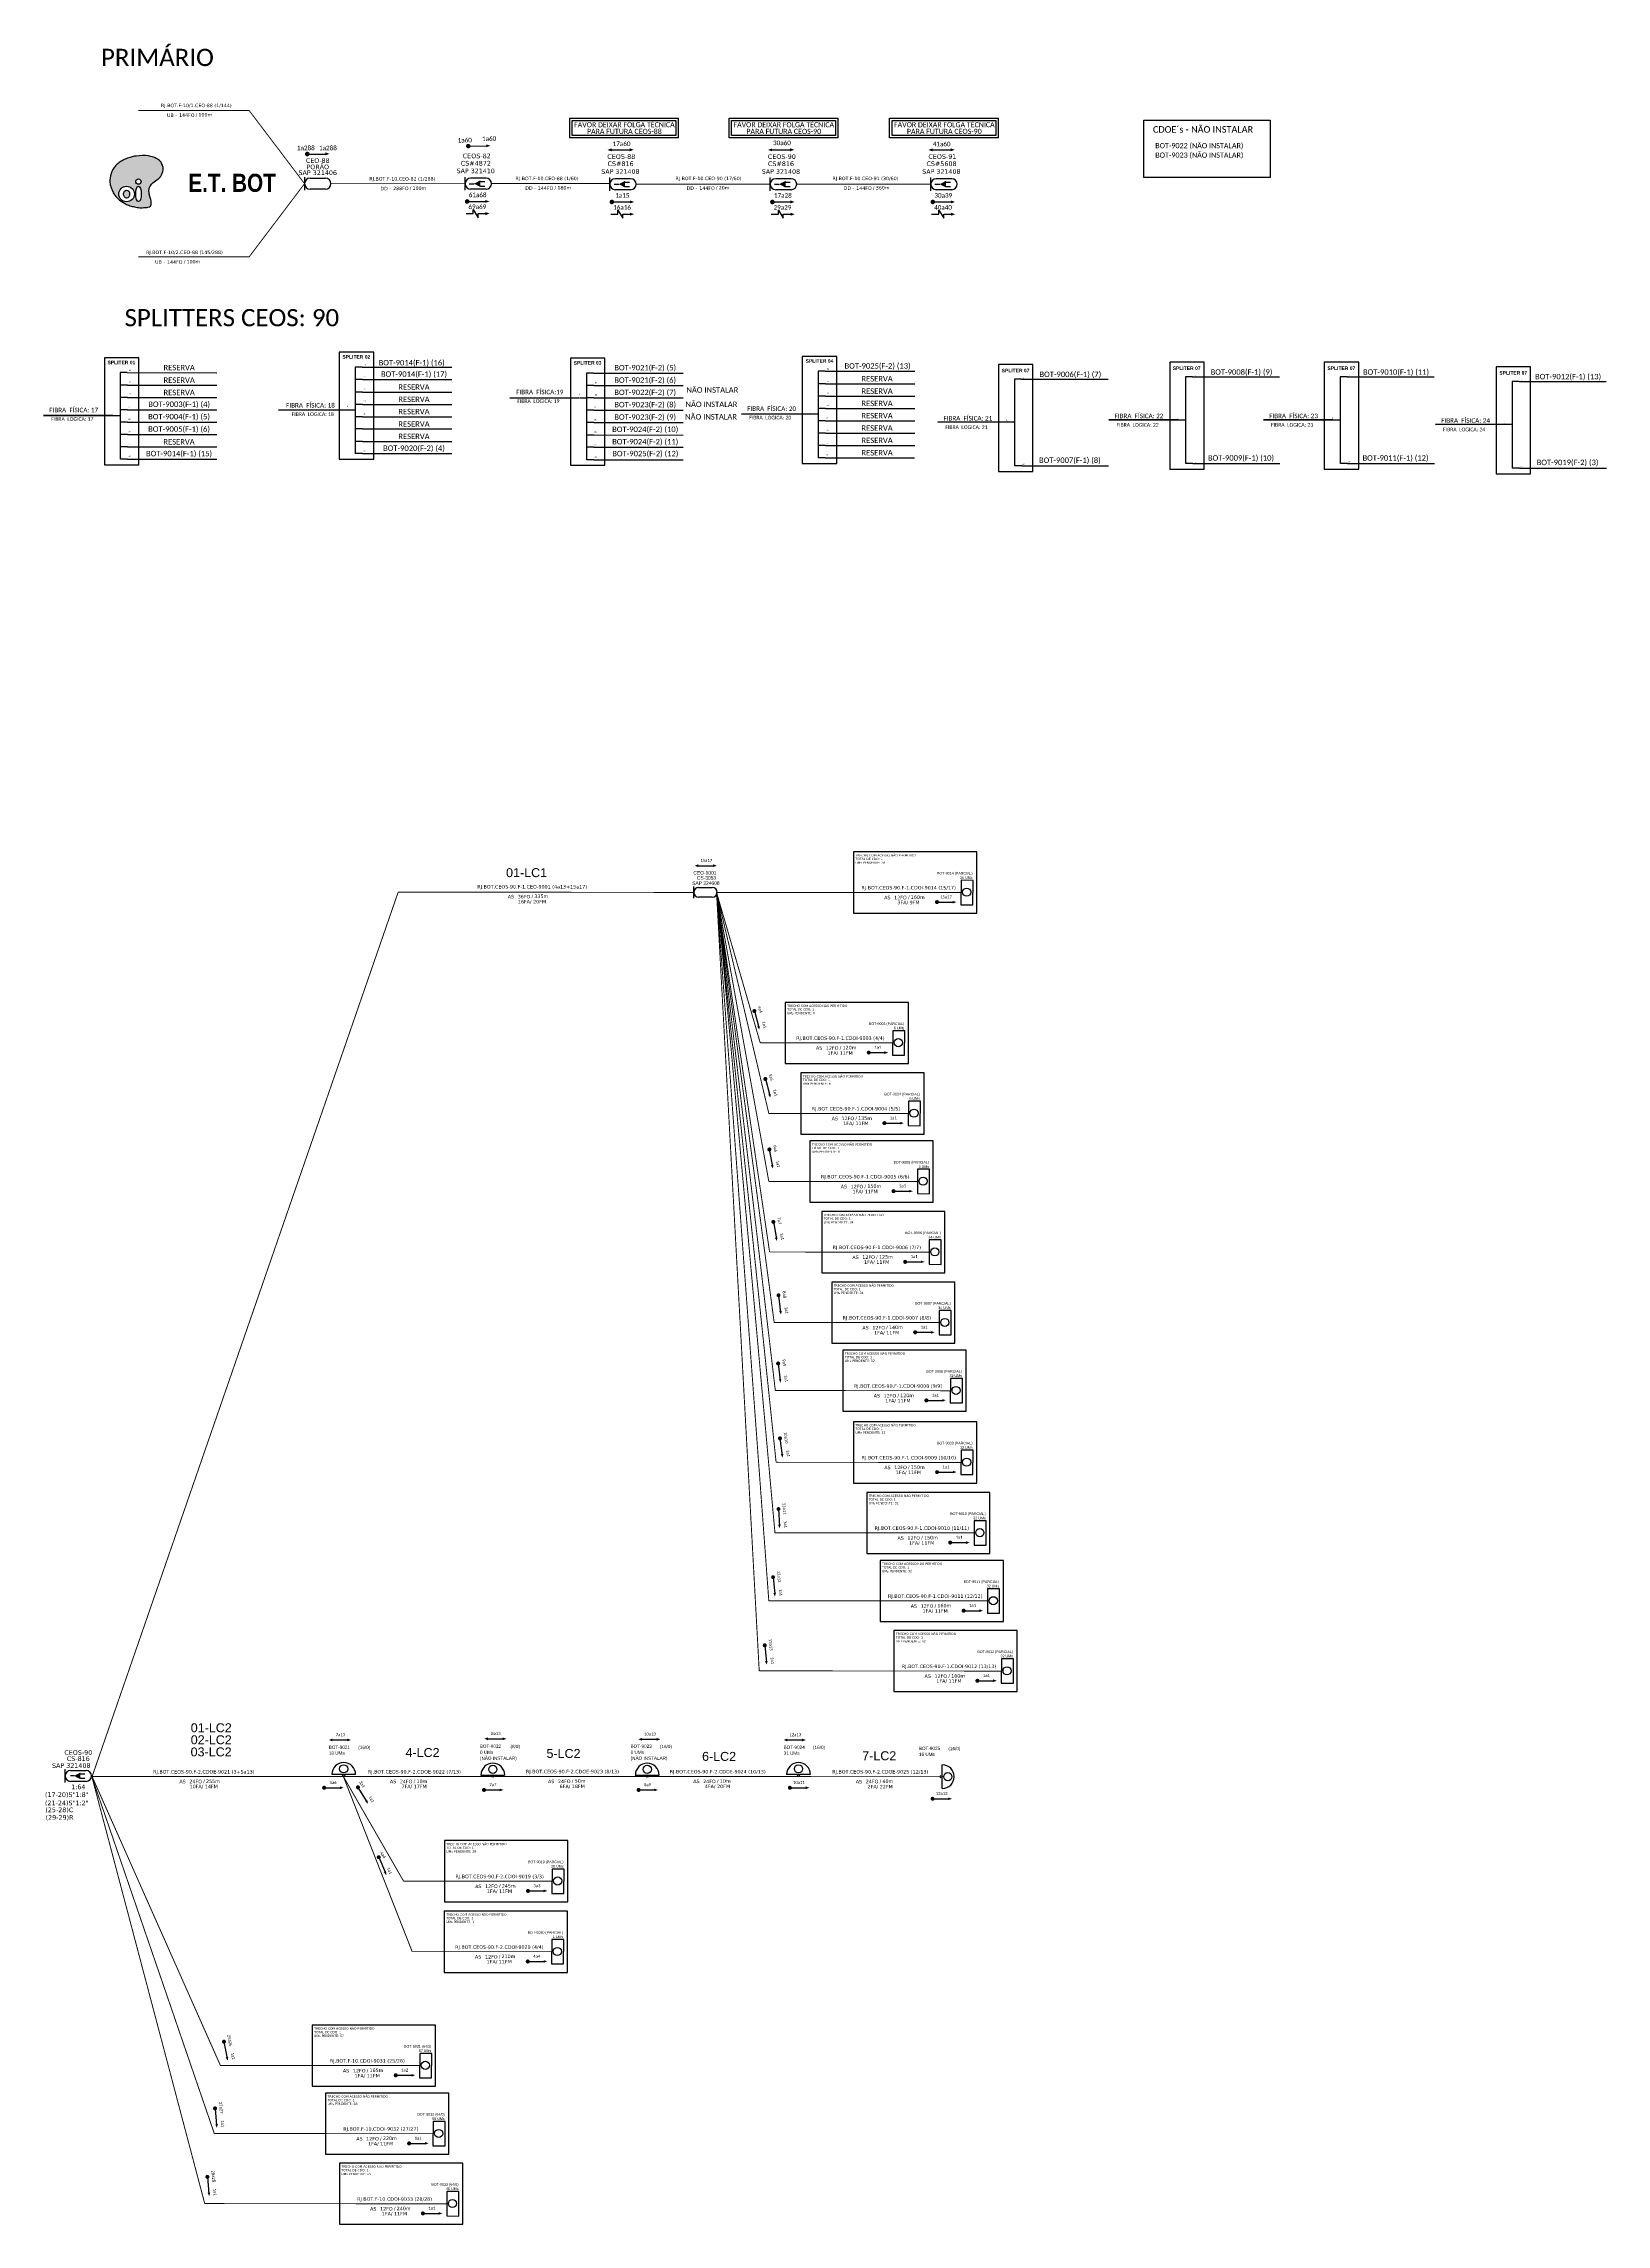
# Model space of a CAD drawing. Header units: millimetres. Extents: x 94385 to 95608, y -863 to 843.
import ezdxf
from ezdxf.enums import TextEntityAlignment as Align

# ---------------------------------------------------------------- set-up
doc = ezdxf.new("R2010")
doc.units = ezdxf.units.MM
for name, color, linetype, lineweight in [("20.0-LEGENDA DOS CDO'S", 1, 'Continuous', 0), ('20.1-CDO_INTERIOR', 1, 'Continuous', 0), ('20.2-CDO_POSTE', 1, 'Continuous', 5), ('40.1-ETIQUETAS', 1, 'Continuous', 20)]:
    doc.layers.add(name, color=color, linetype=linetype, lineweight=lineweight)
for name, color, linetype in [('20.4-CEOS', 1, 'Continuous'), ('20.5-CABO AÉREO', 1, 'Continuous'), ('20.5-CEO', 1, 'Continuous'), ('CAP a instalar', 1, 'FENCELINE1'), ('E.T.', 7, 'Continuous'), ('label_cabos', 7, 'Continuous'), ('LANCES CORD', 7, 'Continuous'), ('Meio Fio', 7, 'Continuous'), ('PROJETO_FTTH', 1, 'Continuous'), ('SETA', 7, 'Continuous'), ('UNIFILAR', 7, 'Continuous')]:
    doc.layers.add(name, color=color, linetype=linetype)
doc.styles.add('ARIAL', font='arial.ttf')
doc.styles.add('siredit', font='verdana.ttf')
doc.styles.add('SWISS BIT', font='swisscb.ttf')
doc.linetypes.add('FENCELINE1', pattern='A,0.25,-0.1,[133,ltypeshp.shx,S=0.1,R=0,X=-0.1,Y=0],-0.1,1', length=1.45)

# ---------------------------------------------------------------- blocks, each defined once
blk = doc.blocks.new('ETIQUETA_RS5F')
at = {"layer": '40.1-ETIQUETAS', "color": 0, "style": 'siredit'}
blk.add_text('/', height=1.5, dxfattribs=at).set_placement((1.58, -1.95), align=Align.MIDDLE_RIGHT)
for tag, p in [('ETIQUETA_R_SECUNDARIA', (1.21, 2.1)), ('ETIQUETA_R_PRIMARIA', (1.21, 4.1)), ('F_ATIVAS/F_MORTAS', (1.14, -4.24))]:
    blk.add_attdef(tag, text='', height=1.5, dxfattribs=at).set_placement(p, align=Align.MIDDLE_CENTER)
for tag, p in [('TIPO_CABO', (-6.58, -2.12)), ('CAP_CABO', (0.4, -2.09))]:
    blk.add_attdef(tag, text='', height=1.5, dxfattribs=at).set_placement(p, align=Align.MIDDLE_RIGHT)
for tag, p in [('FUSÃO_1', (0.85, -8.39)), ('FUSÃO_2', (0.85, -10.6)), ('FUSÃO_3', (0.85, -12.93)), ('FUSÃO_4', (0.85, -15.14)), ('FUSÃO_5', (0.85, -17.16))]:
    blk.add_attdef(tag, text='', height=1.5, dxfattribs=at).set_placement(p, align=Align.CENTER)
blk.add_attdef('METROS', text='', height=1.5, dxfattribs=at).set_placement((2.14, -1.95), align=Align.MIDDLE_LEFT)
blk = doc.blocks.new('OI')
h = blk.add_hatch(color=40)
edge = h.paths.add_edge_path()
edge.add_spline(control_points=[(4.35, -0.67), (3.92, -0.99), (3.26, -1.5), (2.81, -2.59), (2.9, -3.5), (3.06, -4.27), (3.31, -4.85), (3.37, -5.39), (3.4, -5.88), (3.2, -6.4), (2.54, -6.61), (1.65, -6.63), (0.55, -6.67), (-0.56, -6.42), (-1.61, -6.14), (-2.77, -5.61), (-3.92, -4.77), (-4.89, -3.7), (-5.34, -2.65), (-5.6, -1.94), (-5.85, -0.96), (-5.71, 0.47), (-5.1, 2.02), (-4.14, 3.02), (-3.3, 3.61), (-2.37, 4.16), (-1.36, 4.44), (-0.56, 4.7), (0.79, 4.85), (2.24, 4.97), (3.79, 4.57), (4.67, 4.21), (5.44, 3.65), (5.76, 2.99), (6.03, 2.21), (6.01, 1.46), (5.72, 0.64), (5.31, 0.08), (4.88, -0.38), (4.51, -0.55), (4.35, -0.67)], knot_values=[0, 0, 0, 0, 1.60434, 2.417191, 3.427595, 4.282808, 4.776746, 5.304182, 5.888771, 6.258406, 6.858137, 7.79129, 8.986195, 10.124242, 11.187857, 12.242908, 13.953784, 15.414161, 16.515391, 17.349188, 17.675853, 19.552021, 21.515531, 22.568638, 23.63245, 24.621084, 25.782718, 26.745347, 27.142653, 29.870543, 31.004649, 31.921532, 32.709589, 33.801391, 34.042471, 35.192333, 35.971461, 36.628871, 37.254359, 37.836911, 37.836911, 37.836911, 37.836911], degree=3, periodic=0)
h.paths.add_polyline_path([(1.13, -0.87, -1), (-0.04, -0.87, -1)], flags=16)
edge = h.paths.add_edge_path(flags=16)
edge.add_ellipse((0.56, -3.59), major_axis=(-0.02, 1.71), ratio=0.361305, start_angle=0, end_angle=360)
h.paths.add_polyline_path([(-0.36, -3.62, -1), (-3.8, -3.62, -1)], flags=16)
edge = h.paths.add_edge_path(flags=0)
edge.add_ellipse((-2.08, -3.62), major_axis=(0, 0.885), ratio=0.758294, start_angle=0, end_angle=360)
at = {"color": 40}
for centre, radius in [((-2.08, -3.62), 1.72), ((0.54, -0.87), 0.587)]:
    blk.add_circle(centre, radius, dxfattribs=at)
blk.add_ellipse((-2.08, -3.62), major_axis=(0, 0.885), ratio=0.758294, start_param=-3.141592653589792, end_param=3.141592653589792, dxfattribs=at)
blk.add_ellipse((0.56, -3.59), major_axis=(-0.02, 1.71), ratio=0.361305, dxfattribs=at)
at = {"color": 40, "start_tangent": (-0.800898, -0.598801), "end_tangent": (-0.800898, -0.598801)}
blk.add_spline([(4.35, -0.67), (3.2, -1.78), (2.9, -2.54), (2.92, -3.55), (3.12, -4.38), (3.28, -4.85), (3.37, -5.37), (3.35, -5.95), (3.2, -6.29), (2.66, -6.55), (1.73, -6.63), (0.54, -6.62), (-0.58, -6.41), (-1.6, -6.11), (-2.56, -5.67), (-3.95, -4.67), (-4.89, -3.56), (-5.37, -2.56), (-5.64, -1.78), (-5.72, -1.46), (-5.63, 0.42), (-4.84, 2.22), (-4.13, 2.99), (-3.27, 3.62), (-2.4, 4.09), (-1.3, 4.47), (-0.37, 4.72), (0.02, 4.77), (2.75, 4.8), (3.85, 4.53), (4.69, 4.16), (5.31, 3.68), (5.85, 2.73), (5.93, 2.5), (5.94, 1.35), (5.67, 0.62), (5.29, 0.08), (4.84, -0.36), (4.35, -0.67)], degree=3, dxfattribs=at)
blk = doc.blocks.new('*U29')
at = {"layer": '20.5-CEO'}
for p, q in [((-1.56, 1.26), (1.8, 1.26)), ((1.8, -1.13), (-1.56, -1.13))]:
    blk.add_line(p, q, dxfattribs=at)
blk.add_lwpolyline([(-2.75, 1.51), (-2.75, -1.38)], dxfattribs=at)
for centre, start, end in [((-1.56, 0.07), 90, 270), ((1.8, 0.07), 270, 90)]:
    blk.add_arc(centre, 1.2, start, end, dxfattribs=at)
at = {"layer": '20.5-CEO', "color": 7, "style": 'siredit'}
for tag, p in [('FID', (0.11, 5.61)), ('LOCAL', (0.12, 4.23)), ('SAP', (0.12, 2.97)), ('FIBRAS_RESERVA', (0.12, -1.94))]:
    blk.add_attdef(tag, text='', height=1.01, dxfattribs=at).set_placement(p, align=Align.TOP_CENTER)
for tag, flags, p in [('ID_ATIVIDADE', 3, (0.11, -3.51)), ('FATOR', 1, (0.11, -4.82))]:
    blk.add_attdef(tag, text='', height=1.01, dxfattribs=dict(at, flags=flags)).set_placement(p, align=Align.TOP_CENTER)
at = {"layer": '20.5-CEO', "color": 7, "style": 'siredit', "flags": 3}
blk.add_attdef('QTDE', (-4.88, -7.06), '', height=1.01, dxfattribs=at)
blk = doc.blocks.new('CDOE-TEXTO PADRÃO')
at = {"layer": "20.0-LEGENDA DOS CDO'S", "color": 0, "style": 'ARIAL'}
for tag, p in [('CDO_N', (0.5, 7.4)), ('CORDOALHA', (0.5, 4.3)), ('SAP', (0.5, 1.7)), ('SPLITER_1', (0.6, -0.9)), ('SPLITER_2', (0.6, -3.5)), ('(XX-XX_F)S', (0.5, -8.3)), ('(XX-XX_L)S', (0.5, -10.8)), ('UMS', (0.5, -13.1))]:
    blk.add_attdef(tag, p, '', height=1.7, rotation=0.118, dxfattribs=at)
blk.add_attdef('FIBRAS_UTILIZADAS', text='', height=1.7, rotation=0.118, dxfattribs=at).set_placement((19.8, 7.4), align=Align.CENTER)
blk = doc.blocks.new('CEO')
at = {"layer": '20.4-CEOS'}
for p, q in [((-6.2, -0.5), (-6.2, 5.7)), ((-3.6, 5.2), (3.6, 5.2)), ((3.6, 0), (-3.6, 0))]:
    blk.add_line(p, q, dxfattribs=at)
for centre, start, end in [((-3.6, 2.6), 90, 270), ((3.6, 2.6), 270, 90)]:
    blk.add_arc(centre, 2.58, start, end, dxfattribs=at)
blk = doc.blocks.new('CDOE POSTE_')
at = {"color": 1}
blk.add_line((12.9, -5.5), (-2.4, -5.5), dxfattribs=at)
for centre, radius in [((5.3, -1.9), 2.64), ((5.3, -6.2), 0.708)]:
    blk.add_circle(centre, radius, dxfattribs=at)
blk.add_arc((5.3, -5.5), 7.65, 0, 180, dxfattribs=at)
blk = doc.blocks.new('SAN')
at = {"layer": 'SETA'}
blk.add_lwpolyline([(-2.6, 0), (6, 0)], dxfattribs=at)
for points in [[(-2.1, -0.7), (-3.9, 0), (-2.1, 0.7)], [(5.3, 0.7), (7.2, 0), (5.3, -0.7)]]:
    blk.add_solid(points, dxfattribs=at)
blk = doc.blocks.new('CDOI NI')
at = {"layer": 'CAP a instalar', "color": 252, "linetype": 'Continuous'}
blk.add_lwpolyline([(34185.3, 58977.9), (34198.4, 58977.9)], dxfattribs=at)
for centre, radius in [((34191.9, 58981), 2.26), ((34191.9, 58977.3), 0.606)]:
    blk.add_circle(centre, radius, dxfattribs=at)
blk.add_arc((34191.9, 58977.9), 6.54, 360, 180, dxfattribs=at)
blk = doc.blocks.new('*U32')
at = {"layer": '20.4-CEOS'}
for p, q in [((-4.54, 1.19), (-1.19, 1.19)), ((-1.19, -1.19), (-4.54, -1.19))]:
    blk.add_line(p, q, dxfattribs=at)
for points in [[(-5.73, -1.43), (-5.73, 1.44)], [(-3.79, 0), (-4.59, 0)], [(-2.47, 0.48), (-1.45, 0.48)], [(-2.47, -0.52), (-1.45, -0.52)]]:
    blk.add_lwpolyline(points, dxfattribs=at)
blk.add_lwpolyline([(-3.79, 0, 0, 1.47, 0), (-2.41, 0, 1.47, 1.47, 0)], format="xyseb", dxfattribs=at)
for centre, start, end in [((-4.54, 0), 90, 270), ((-1.19, 0), 270, 90)]:
    blk.add_arc(centre, 1.19, start, end, dxfattribs=at)
at = {"layer": '20.4-CEOS', "color": 7, "style": 'siredit'}
for tag, p in [('FID', (-2.86, 5.6)), ('LOCAL', (-2.86, 4.24)), ('SAP', (-2.81, 2.77)), ('RACIO_SPLITAGEM', (-2.86, -1.88))]:
    blk.add_attdef(tag, text='', height=1.01, dxfattribs=at).set_placement(p, align=Align.TOP_CENTER)
for tag, flags, p in [('ID_ATIVIDADE', 3, (-2.86, -3.58)), ('FATOR', 1, (-2.86, -4.89))]:
    blk.add_attdef(tag, text='', height=1.01, dxfattribs=dict(at, flags=flags)).set_placement(p, align=Align.TOP_CENTER)
at = {"layer": '20.4-CEOS', "color": 7, "style": 'siredit', "flags": 3}
blk.add_attdef('QTDE', (-4.97, -7.12), '', height=1.01, dxfattribs=at)
blk = doc.blocks.new('*U34')
at = {"layer": '20.4-CEOS', "color": 7, "style": 'siredit'}
for tag, p in [('FIBRAS_SPLITTER', (0, 0)), ('FIBRAS_TOP_C', (0, -4.13)), ('RESERVA_FINAIS', (0, -5.46))]:
    blk.add_attdef(tag, p, '', height=1.01, dxfattribs=at)
for tag, p, flags in [('QTDE', (0, -9.4), 1), ('ID_ATIVIDADE', (0, -6.77), 3), ('FATOR', (0, -8.09), 1), ('FID', (0, -10.71), 1)]:
    blk.add_attdef(tag, p, '', height=1.01, dxfattribs=dict(at, flags=flags))
blk = doc.blocks.new('*U36')
at = {"layer": '20.4-CEOS', "color": 7, "style": 'siredit'}
blk.add_attdef('FIBRAS_SPLITTER', (0, 0), '', height=1.01, dxfattribs=at)
for tag, p, flags in [('QTDE', (0, -4.11), 1), ('ID_ATIVIDADE', (0, -1.48), 3), ('FATOR', (0, -2.79), 1), ('FID', (0, -5.42), 1)]:
    blk.add_attdef(tag, p, '', height=1.01, dxfattribs=dict(at, flags=flags))

msp = doc.modelspace()

# ---------------------------------------------------------------- linework, layer by layer
at = {"color": 7, "linetype": 'Continuous'}
for p, q in [((94444.9, 586), (94444.9, 518.2)), ((94450.4, 586), (94444.9, 586)), ((94628.7, 590.3), (94628.7, 522.5)), ((94634.2, 590.3), (94628.7, 590.3)), ((94634.5, 580.5), (94629, 580.5)), ((94809.6, 585.6), (94809.6, 517.9)), ((94815.1, 585.6), (94809.6, 585.6)), ((94991, 587.1), (94991, 519.3)), ((94996.5, 587.1), (94991, 587.1)), ((95144.4, 580.8), (95144.4, 513)), ((95149.9, 580.8), (95144.4, 580.8)), ((95278.3, 582.6), (95278.3, 514.8)), ((95283.8, 582.6), (95278.3, 582.6)), ((95399.3, 582.6), (95399.3, 514.8)), ((95404.7, 582.6), (95399.3, 582.6)), ((94450.7, 576.2), (94445.2, 576.2)), ((94450.7, 566.5), (94445.2, 566.5)), ((94634.5, 570.8), (94629, 570.8)), ((94804.2, 566.2), (94809.8, 566.2)), ((94815.3, 575.8), (94809.8, 575.8)), ((94815.3, 566.2), (94809.8, 566.2)), ((94996.7, 577.3), (94991.3, 577.3)), ((94996.7, 567.6), (94991.3, 567.6)), ((95533.8, 579), (95533.8, 511.3)), ((95539.3, 579), (95533.8, 579)), ((94439.2, 552.5), (94444.9, 552.5)), ((94450.7, 556.8), (94445.2, 556.8)), ((94450.7, 547.2), (94445.2, 547.2)), ((94623, 556.9), (94628.7, 556.9)), ((94634.5, 561.1), (94629, 561.1)), ((94634.5, 551.5), (94629, 551.5)), ((94815.3, 556.5), (94809.8, 556.5)), ((94815.3, 546.9), (94809.8, 546.9)), ((94985.3, 553.7), (94991, 553.7)), ((94996.7, 557.9), (94991.3, 557.9)), ((94996.7, 548.3), (94991.3, 548.3)), ((95138.7, 547.4), (95144.4, 547.4)), ((95272.6, 549.1), (95278.3, 549.1)), ((95393.6, 549.1), (95399.2, 549.1)), ((94450.7, 537.6), (94445.2, 537.6)), ((94634.5, 541.9), (94629, 541.9)), ((94634.5, 532.2), (94629, 532.2)), ((94815.3, 537.2), (94809.8, 537.2)), ((94996.7, 538.7), (94991.3, 538.7)), ((94996.7, 529), (94991.3, 529)), ((95528.1, 545.6), (95533.8, 545.6)), ((94450.7, 527.9), (94445.2, 527.9)), ((94450.7, 518.3), (94445.2, 518.3)), ((94634.5, 522.6), (94629, 522.6)), ((94815.3, 527.6), (94809.8, 527.6)), ((94815.3, 517.9), (94809.8, 517.9)), ((94996.5, 519.3), (94991, 519.3)), ((95150.2, 513.1), (95144.7, 513.1)), ((95284.1, 514.9), (95278.6, 514.9)), ((95405, 514.9), (95399.5, 514.9)), ((95539.6, 511.3), (95534.1, 511.3))]:
    msp.add_line(p, q, dxfattribs=at)
at = {"color": 10, "linetype": 'Continuous'}
for p, q in [((94450.4, 586), (94520.5, 585.9)), ((94634.2, 590.3), (94704.3, 590.3)), ((94634.5, 580.5), (94704.3, 580.5)), ((94815.1, 585.6), (94885.2, 585.6)), ((94996.5, 587.1), (95066.6, 587.1)), ((95149.9, 580.8), (95217.9, 580.8)), ((95283.8, 582.6), (95351.8, 582.6)), ((95404.7, 582.6), (95472.7, 582.6)), ((94450.7, 576.2), (94520.5, 576.1)), ((94450.7, 566.5), (94520.5, 566.5)), ((94634.5, 570.8), (94704.3, 570.8)), ((94815.3, 575.8), (94885.2, 575.8)), ((94815.3, 566.2), (94885.2, 566.2)), ((94996.7, 577.3), (95066.6, 577.3)), ((94996.7, 567.6), (95066.6, 567.6)), ((95539.3, 579), (95607.3, 579)), ((94450.7, 556.8), (94520.5, 556.8)), ((94450.7, 547.2), (94520.5, 547.2)), ((94634.5, 561.1), (94704.3, 561.1)), ((94634.5, 551.5), (94704.3, 551.5)), ((94815.3, 556.5), (94885.2, 556.5)), ((94815.3, 546.9), (94885.2, 546.9)), ((94996.7, 557.9), (95066.6, 557.9)), ((94996.7, 548.3), (95066.6, 548.3)), ((94450.7, 537.6), (94520.5, 537.6)), ((94634.5, 541.9), (94704.3, 541.9)), ((94634.5, 532.2), (94704.3, 532.2)), ((94815.3, 537.3), (94885.2, 537.2)), ((94996.7, 538.7), (95066.6, 538.7)), ((94996.7, 529.1), (95066.6, 529)), ((94450.7, 527.9), (94520.5, 527.9)), ((94450.7, 518.3), (94520.5, 518.2)), ((94634.5, 522.6), (94704.3, 522.6)), ((94815.3, 527.6), (94885.2, 527.6)), ((94815.3, 517.9), (94885.2, 517.9)), ((94996.5, 519.3), (95066.3, 519.3)), ((95150.2, 513.1), (95218.1, 513.1)), ((95284.1, 514.9), (95352.1, 514.9)), ((95405, 514.9), (95473, 514.9)), ((95539.6, 511.3), (95607.6, 511.3))]:
    msp.add_line(p, q, dxfattribs=at)
at = {"color": 1, "linetype": 'Continuous', "lineweight": 60}
for p, q in [((94803.8, 566.2), (94749.6, 566)), ((94439.2, 552.5), (94384.9, 552.4)), ((94623, 556.9), (94568.7, 556.7)), ((94985.3, 553.7), (94931, 553.5)), ((95138.7, 547.4), (95084.4, 547.2)), ((95272.6, 549.1), (95218.4, 549)), ((95393.6, 549.1), (95339.3, 549)), ((95528.1, 545.6), (95473.9, 545.4))]:
    msp.add_line(p, q, dxfattribs=at)
at = {"color": 3, "ltscale": 9e-07}
for points in [[(94796.5, 785), (94881.5, 785), (94881.5, 769.6), (94796.5, 769.6)], [(94921.3, 785), (95006.3, 785), (95006.3, 769.6), (94921.3, 769.6)], [(95046.8, 785), (95131.8, 785), (95131.8, 769.6), (95046.8, 769.6)], [(94798.4, 783.1), (94879.6, 783.1), (94879.6, 771.5), (94798.4, 771.5)], [(94923.1, 783.1), (95004.4, 783.1), (95004.4, 771.5), (94923.1, 771.5)], [(95048.7, 783.1), (95129.9, 783.1), (95129.9, 771.5), (95048.7, 771.5)]]:
    msp.add_lwpolyline(points, close=True, dxfattribs=at)
at = {"color": 0, "const_width": 1.78}
for points in [[(94590.3, 757, 1), (94592.1, 757, 1)], [(94716.3, 763.2, 1), (94718, 763.2, 1)], [(94715.4, 719.9, 1), (94717.2, 719.9, 1)], [(94828.6, 719.5, 1), (94830.4, 719.5, 1)], [(94954.2, 719.5, 1), (94956, 719.5, 1)], [(95079.7, 719.5, 1), (95081.5, 719.5, 1)]]:
    msp.add_lwpolyline(points, format="xyb", close=True, dxfattribs=at)
at = {"color": 0}
for points in [[(94721.1, 710.4), (94721.1, 713.5), (94724.9, 707.2), (94724.9, 710.4)], [(94834.3, 709.9), (94834.3, 713.1), (94838, 706.8), (94838.1, 709.9)], [(94959.8, 709.9), (94959.8, 713.1), (94963.6, 706.8), (94963.6, 709.9)], [(95085.4, 709.9), (95085.4, 713.1), (95089.2, 706.8), (95089.2, 709.9)]]:
    msp.add_lwpolyline(points, dxfattribs=at)
at = {"color": 7}
for points in [[(94432.5, 513.9), (94459.4, 513.9), (94459.4, 597.6), (94432.5, 597.6)], [(94616.3, 518.2), (94643.2, 518.2), (94643.2, 601.9), (94616.3, 601.9)], [(94797.1, 513.5), (94824.1, 513.5), (94824.1, 597.3), (94797.1, 597.3)], [(94978.5, 515), (95005.5, 515), (95005.5, 598.7), (94978.5, 598.7)], [(95132, 508.7), (95158.9, 508.7), (95158.9, 592.4), (95132, 592.4)], [(95265.9, 510.5), (95292.8, 510.5), (95292.8, 594.2), (95265.9, 594.2)], [(95386.8, 510.5), (95413.8, 510.5), (95413.8, 594.2), (95386.8, 594.2)], [(95521.4, 506.9), (95548.3, 506.9), (95548.3, 590.6), (95521.4, 590.6)]]:
    msp.add_lwpolyline(points, close=True, dxfattribs=at)
at = {"color": 3}
for points in [[(95115, 211.1), (95018.6, 211.1), (95018.6, 163.2), (95115, 163.2)], [(95061.6, 93.4), (94965.1, 93.4), (94965.1, 45.5), (95061.6, 45.5)], [(95073.8, 38.3), (94977.4, 38.3), (94977.4, -9.6), (95073.8, -9.6)], [(95081, -15), (94984.5, -15), (94984.5, -62.9), (95081, -62.9)], [(95090.1, -70.2), (94993.7, -70.2), (94993.7, -118.1), (95090.1, -118.1)], [(95097.9, -125.4), (95001.5, -125.4), (95001.5, -173.3), (95097.9, -173.3)], [(95106.7, -178.6), (95010.3, -178.6), (95010.3, -226.5), (95106.7, -226.5)], [(95115, -234.7), (95018.6, -234.7), (95018.6, -282.6), (95115, -282.6)], [(95125.3, -289.9), (95028.9, -289.9), (95028.9, -337.8), (95125.3, -337.8)], [(95135.8, -343.1), (95039.4, -343.1), (95039.4, -391), (95135.8, -391)], [(95146.6, -397.9), (95050.2, -397.9), (95050.2, -445.8), (95146.6, -445.8)], [(94795, -562.3), (94698.6, -562.3), (94698.6, -610.2), (94795, -610.2)], [(94794.8, -617.5), (94698.4, -617.5), (94698.4, -665.4), (94794.8, -665.4)], [(94691.5, -706.6), (94595.1, -706.6), (94595.1, -754.5), (94691.5, -754.5)], [(94702, -759.8), (94605.6, -759.8), (94605.6, -807.7), (94702, -807.7)], [(94712.8, -814.6), (94616.4, -814.6), (94616.4, -862.5), (94712.8, -862.5)]]:
    msp.add_lwpolyline(points, close=True, dxfattribs=at)
at = {"color": 252}
for points in [[(95102.6, 169.8), (95112, 169.8), (95112.1, 188.8), (95102.7, 188.9)], [(95049.1, 52.2), (95058.5, 52.1), (95058.7, 71.2), (95049.2, 71.2)], [(95061.4, -3), (95070.8, -3.1), (95070.9, 16), (95061.5, 16)], [(95068.5, -56.2), (95078, -56.3), (95078.1, -37.2), (95068.6, -37.2)], [(95077.7, -111.5), (95087.1, -111.6), (95087.2, -92.5), (95077.8, -92.4)], [(95085.5, -166.7), (95094.9, -166.7), (95095, -147.7), (95085.6, -147.6)], [(95094.3, -219.9), (95103.7, -219.9), (95103.8, -200.9), (95094.4, -200.8)], [(95102.6, -276), (95112, -276), (95112.1, -257), (95102.7, -256.9)], [(95112.9, -331.1), (95122.3, -331.2), (95122.4, -312.1), (95113, -312.1)], [(95123.4, -384.4), (95132.8, -384.4), (95132.9, -365.4), (95123.5, -365.3)], [(95134.2, -439.2), (95143.6, -439.2), (95143.7, -420.2), (95134.3, -420.1)], [(94782.6, -603.6), (94792, -603.7), (94792.1, -584.6), (94782.7, -584.6)], [(94782.4, -658.8), (94791.8, -658.8), (94791.9, -639.8), (94782.5, -639.7)], [(94679.1, -747.9), (94688.5, -747.9), (94688.6, -728.9), (94679.2, -728.8)], [(94689.5, -801.1), (94699, -801.1), (94699.1, -782.1), (94689.7, -782)], [(94700.3, -855.9), (94709.8, -856), (94709.9, -836.9), (94700.5, -836.9)]]:
    msp.add_lwpolyline(points, close=True, dxfattribs=at)
at = {"const_width": 1.56}
for points in [[(95083.1, 171.8, 1), (95084.7, 171.8, 1)], [(94940.8, 87.4, 1), (94941.2, 85.9, 1)], [(95029.7, 54.1, 1), (95031.2, 54.1, 1)], [(94949.4, 34.2, 1), (94949.8, 32.7, 1)], [(95041.9, -1.1, 1), (95043.5, -1.1, 1)], [(94952.6, -20.9, 1), (94952.9, -22.5, 1)], [(95049.1, -54.3, 1), (95050.7, -54.3, 1)], [(94955.7, -77.6, 1), (94956, -79.1, 1)], [(95058.2, -109.6, 1), (95059.8, -109.6, 1)], [(94959.8, -135, 1), (94960, -136.5, 1)], [(95066, -164.7, 1), (95067.6, -164.7, 1)], [(94959.5, -188.3, 1), (94959.7, -189.9, 1)], [(95074.8, -218, 1), (95076.4, -218, 1)], [(94960.9, -246.9, 1), (94961.1, -248.5, 1)], [(95083.2, -274.1, 1), (95084.7, -274.1, 1)], [(94959.8, -302.2, 1), (94959.9, -303.7, 1)], [(95093.4, -329.2, 1), (95095, -329.2, 1)], [(94955.6, -355.5, 1), (94955.7, -357, 1)], [(95103.9, -382.5, 1), (95105.5, -382.5, 1)], [(94949.1, -408.8, 1), (94949.2, -410.4, 1)], [(95114.7, -437.3, 1), (95116.3, -437.3, 1)], [(94603.6, -521, 1), (94605.2, -521, 1)], [(94630.4, -520, 1), (94631.3, -521.3, 1)], [(94728.7, -522.7, 1), (94730.3, -522.7, 1)], [(94849.6, -522.7, 1), (94851.2, -522.7, 1)], [(94968, -521, 1), (94969.6, -521, 1)], [(95079.7, -529.6, 1), (95081.2, -529.6, 1)], [(94646.8, -574.6, 1), (94647.4, -576, 1)], [(94763.1, -601.7, 1), (94764.7, -601.7, 1)], [(94762.9, -656.9, 1), (94764.5, -656.9, 1)], [(94525.9, -718.9, 1), (94526.2, -720.4, 1)], [(94659.6, -745.9, 1), (94661.2, -745.9, 1)], [(94519, -771, 1), (94519.1, -772.6, 1)], [(94670.1, -799.2, 1), (94671.7, -799.2, 1)], [(94513, -824.6, 1), (94513.2, -826.2, 1)], [(94680.9, -854, 1), (94682.5, -854, 1)]]:
    msp.add_lwpolyline(points, format="xyb", close=True, dxfattribs=at)
at = {"layer": '20.4-CEOS'}
for p, q in [((94731.1, 738.1), (94719, 738.1)), ((94731.1, 729.5), (94719, 729.5))]:
    msp.add_line(p, q, dxfattribs=at)
at = {"layer": '20.4-CEOS', "color": 252}
for p, q in [((94844.2, 737.7), (94832.2, 737.7)), ((94969.8, 737.7), (94957.7, 737.7)), ((95095.4, 737.7), (95083.3, 737.7)), ((94844.2, 729.1), (94832.2, 729.1)), ((94969.8, 729.1), (94957.7, 729.1)), ((95095.4, 729.1), (95083.3, 729.1))]:
    msp.add_line(p, q, dxfattribs=at)
at = {"layer": '20.4-CEOS'}
for points in [[(94714.7, 728.6), (94714.7, 739)], [(94718, 733.8), (94721.7, 733.8)], [(94718, 733.8), (94721.7, 733.8)], [(94726.5, 735.5), (94730.1, 735.5)], [(94726.5, 735.5), (94730.1, 735.5)], [(94726.5, 731.9), (94730.1, 731.9)], [(94726.5, 731.9), (94730.1, 731.9)]]:
    msp.add_lwpolyline(points, dxfattribs=at)
msp.add_lwpolyline([(94721.7, 733.8, 0, 5.32, 0), (94726.7, 733.8, 5.32, 5.32, 0)], format="xyseb", dxfattribs=at)
msp.add_lwpolyline([(94721.7, 733.8, 0, 5.32, 0), (94726.7, 733.8, 5.32, 5.32, 0)], format="xyseb", dxfattribs=at)
at = {"layer": '20.4-CEOS', "color": 252}
for points in [[(94827.9, 728.2), (94827.9, 738.6)], [(94839.6, 735.1), (94843.3, 735.1)], [(94839.6, 735.1), (94843.3, 735.1)], [(94953.4, 728.2), (94953.4, 738.6)], [(94965.2, 735.1), (94968.9, 735.1)], [(94965.2, 735.1), (94968.9, 735.1)], [(95079, 728.2), (95079, 738.6)], [(95090.8, 735.1), (95094.4, 735.1)], [(95090.8, 735.1), (95094.4, 735.1)], [(94831.2, 733.4), (94834.9, 733.4)], [(94831.2, 733.4), (94834.9, 733.4)], [(94839.6, 731.5), (94843.3, 731.5)], [(94839.6, 731.5), (94843.3, 731.5)], [(94956.8, 733.4), (94960.4, 733.4)], [(94956.8, 733.4), (94960.4, 733.4)], [(94965.2, 731.5), (94968.9, 731.5)], [(94965.2, 731.5), (94968.9, 731.5)], [(95082.3, 733.4), (95086, 733.4)], [(95082.3, 733.4), (95086, 733.4)], [(95090.8, 731.5), (95094.4, 731.5)], [(95090.8, 731.5), (95094.4, 731.5)]]:
    msp.add_lwpolyline(points, dxfattribs=at)
for points in [[(94834.9, 733.4, 0, 5.32, 0), (94839.9, 733.4, 5.32, 5.32, 0)], [(94834.9, 733.4, 0, 5.32, 0), (94839.9, 733.4, 5.32, 5.32, 0)], [(94960.4, 733.4, 0, 5.32, 0), (94965.4, 733.4, 5.32, 5.32, 0)], [(94960.4, 733.4, 0, 5.32, 0), (94965.4, 733.4, 5.32, 5.32, 0)], [(95086, 733.4, 0, 5.32, 0), (95091, 733.4, 5.32, 5.32, 0)], [(95086, 733.4, 0, 5.32, 0), (95091, 733.4, 5.32, 5.32, 0)]]:
    msp.add_lwpolyline(points, format="xyseb", dxfattribs=at)
at = {"layer": '20.4-CEOS'}
for centre, start, end in [((94719, 733.8), 90, 270), ((94731.1, 733.8), 270, 90)]:
    msp.add_arc(centre, 4.31, start, end, dxfattribs=at)
at = {"layer": '20.4-CEOS', "color": 252}
for centre, start, end in [((94832.2, 733.4), 90, 270), ((94844.2, 733.4), 270, 90), ((94957.7, 733.4), 90, 270), ((94969.8, 733.4), 270, 90), ((95083.3, 733.4), 90, 270), ((95095.4, 733.4), 270, 90)]:
    msp.add_arc(centre, 4.31, start, end, dxfattribs=at)
at = {"layer": '20.5-CABO AÉREO', "ltscale": 50, "const_width": 0.72}
for points in [[(94459.1, 791.1), (94545.7, 791.1), (94589.1, 733.8)], [(94459.1, 676.5), (94545.7, 676.5), (94589.1, 733.8)], [(94609.8, 733.8), (94714.7, 733.8)], [(94735.5, 734), (94827.6, 734)], [(94848.6, 733.4), (94953.4, 733.4)], [(94974.1, 733.4), (95079, 733.4)]]:
    msp.add_lwpolyline(points, dxfattribs=at)
at = {"layer": 'CAP a instalar', "linetype": 'FENCELINE1', "ltscale": 7, "const_width": 0.728}
for points in [[(94422.9, -512.2), (94662.3, 179.5)], [(94774.8, 179.5), (94662.3, 179.5)], [(94774.8, 179.5), (94893.6, 179.4)], [(94422.9, -512.2), (94548.2, -512.2)], [(94505.8, -512.2), (94624.1, -512.1)], [(94547.5, -512.2), (94505.8, -512.2)], [(94622.1, -512.2), (94741.1, -512.2)], [(94741.1, -512.2), (94859.4, -512.1)], [(94859.4, -512.1), (94985.9, -512.2)], [(94986.1, -512.3), (95086.3, -512.3)]]:
    msp.add_lwpolyline(points, dxfattribs=at)
at = {"layer": 'CAP a instalar', "color": 252, "linetype": 'FENCELINE1', "ltscale": 7, "const_width": 0.728}
for points in [[(94911.4, 179.4), (94945.6, 61.7)], [(94911.4, 179.4), (94952.3, 6.5)], [(94911.4, 179.4), (94952.3, -46.7)], [(94911.4, 179.4), (94952.9, -101.9)], [(94911.4, 179.4), (94957.4, -210.3)], [(94911.4, 179.4), (94958, -266.4)], [(94911.4, 179.4), (94952.3, -374.8)], [(94911.4, 179.4), (94944.8, -429.6)], [(94911.7, 179.4), (94957.1, -321.6)], [(94911.9, 179.4), (95102.6, 179.4)], [(94945.6, 61.7), (95049.2, 61.7)], [(94952.3, 6.5), (95061.4, 6.5)], [(94952.3, -46.7), (95068.6, -46.7)], [(94952.9, -101.9), (95077.7, -102)], [(94957.4, -210.3), (95094.3, -210.4)], [(94958, -266.4), (95102.6, -266.5)], [(94957.1, -321.6), (95112.9, -321.6)], [(94952.3, -374.8), (95123.4, -374.8)], [(94944.8, -429.6), (95134.2, -429.7)], [(94422.8, -512.7), (94518.5, -791.5)], [(94422.8, -512.7), (94511, -846.3)], [(94423.1, -512.7), (94523.3, -738.3)], [(94619.5, -512.3), (94666.6, -594.1)], [(94619.5, -512.3), (94673.3, -649.2)], [(94666.6, -594.1), (94782.6, -594.1)], [(94673.3, -649.2), (94782.4, -649.2)], [(94523.3, -738.3), (94679.1, -738.3)], [(94518.5, -791.5), (94689.6, -791.6)], [(94511, -846.3), (94700.4, -846.4)]]:
    msp.add_lwpolyline(points, dxfattribs=at)
at = {"layer": 'CAP a instalar', "color": 252, "linetype": 'FENCELINE1', "ltscale": 7}
msp.add_lwpolyline([(94911.4, 179.4, 0.728, 0.728, 0), (94956.5, -157.1, 0.728, 0.728, 0), (95085.5, -157.1, 0.728, 0.728, 0)], format="xyseb", dxfattribs=at)
at = {"layer": 'Meio Fio', "color": 252}
for centre in [(95107.1, 179.6), (95053.6, 61.9), (95065.9, 6.7), (95073, -46.5), (95082.2, -101.8), (95090, -157), (95098.8, -210.2), (95107.1, -266.3), (95117.4, -321.4), (95127.9, -374.7), (95138.7, -429.5), (94787.1, -593.9), (94786.9, -649.1), (94683.6, -738.1), (94694, -791.4), (94704.8, -846.2)]:
    msp.add_circle(centre, 3.18, dxfattribs=at)
at = {"layer": 'PROJETO_FTTH', "ltscale": 2}
msp.add_lwpolyline([(95245.6, 783.5), (95344.4, 783.5), (95344.4, 738.7), (95245.6, 738.7)], close=True, dxfattribs=at)
at = {"layer": 'SETA', "color": 0}
for points in [[(94591.2, 757), (94606.6, 757)], [(94717.2, 763.2), (94732.5, 763.4)], [(94829.3, 760.2), (94844.6, 760.2)], [(94954.9, 760.2), (94970.2, 760.2)], [(95080.4, 760.2), (95095.8, 760.2)], [(94716.3, 719.9), (94731.6, 719.9)], [(94829.5, 719.5), (94844.8, 719.5)], [(94955.1, 719.5), (94970.4, 719.5)], [(95080.6, 719.5), (95096, 719.5)], [(94715.4, 710.4), (94721.1, 710.4)], [(94724.9, 710.4), (94730.6, 710.4)], [(94828.6, 709.9), (94834.3, 709.9)], [(94838.1, 709.9), (94843.7, 709.9)], [(94954.2, 709.9), (94959.8, 709.9)], [(94963.6, 709.9), (94969.3, 709.9)], [(95079.7, 709.9), (95085.4, 709.9)], [(95089.2, 709.9), (95094.9, 709.9)]]:
    msp.add_lwpolyline(points, dxfattribs=at)
at = {"layer": 'SETA'}
for points in [[(95083.9, 171.8), (95097.3, 171.8)], [(94941, 86.7), (94944.4, 73.7)], [(95030.5, 54.1), (95043.9, 54.1)], [(94949.6, 33.5), (94953, 20.5)], [(95042.7, -1.1), (95056.1, -1.1)], [(94952.7, -21.7), (94955.1, -34.9)], [(95049.9, -54.3), (95063.3, -54.3)], [(94955.9, -78.3), (94958.2, -91.5)], [(95059, -109.6), (95072.4, -109.6)], [(94959.9, -135.8), (94961.5, -149.1)], [(95066.8, -164.7), (95080.2, -164.7)], [(94959.6, -189.1), (94961.2, -202.4)], [(95075.6, -218), (95089, -218)], [(94961, -247.7), (94962.8, -261)], [(95083.9, -274.1), (95097.3, -274.1)], [(94959.8, -302.9), (94960.6, -316.3)], [(95094.2, -329.2), (95107.6, -329.2)], [(94955.7, -356.3), (94956.9, -369.6)], [(95104.7, -382.5), (95118.1, -382.5)], [(94949.2, -409.6), (94950.4, -423)], [(95115.5, -437.3), (95128.9, -437.3)], [(94604.4, -521), (94617.8, -521)], [(94630.8, -520.7), (94637.9, -532.1)], [(94729.5, -522.7), (94742.9, -522.7)], [(94850.4, -522.7), (94863.8, -522.7)], [(94968.8, -521), (94982.2, -521)], [(95080.5, -529.6), (95093.9, -529.6)], [(94647.1, -575.3), (94652.3, -587.6)], [(94763.9, -601.7), (94777.3, -601.7)], [(94763.7, -656.9), (94777.1, -656.9)], [(94526, -719.7), (94528.6, -732.8)], [(94660.4, -745.9), (94673.8, -745.9)], [(94519.1, -771.8), (94520.3, -785.1)], [(94670.9, -799.2), (94684.3, -799.2)], [(94513.1, -825.4), (94514.3, -838.7)], [(94681.7, -854), (94695.1, -854)]]:
    msp.add_lwpolyline(points, dxfattribs=at)
at = {"layer": 'SETA', "color": 0}
for points in [[(94605.3, 758.3), (94608.6, 757.1), (94605.3, 755.9)], [(94731.2, 764.6), (94734.5, 763.5), (94731.3, 762.3)], [(94829.3, 761.4), (94826, 760.2), (94829.3, 759.1)], [(94843.4, 761.5), (94846.7, 760.3), (94843.4, 759.1)], [(94954.9, 761.4), (94951.6, 760.2), (94954.9, 759.1)], [(94969, 761.5), (94972.2, 760.3), (94969, 759.1)], [(95080.4, 761.4), (95077.2, 760.2), (95080.4, 759.1)], [(95094.5, 761.5), (95097.8, 760.3), (95094.5, 759.1)], [(94730.4, 721.1), (94733.7, 719.9), (94730.4, 718.8)], [(94843.6, 720.7), (94846.9, 719.5), (94843.6, 718.3)], [(94969.2, 720.7), (94972.4, 719.5), (94969.2, 718.3)], [(95094.7, 720.7), (95098, 719.5), (95094.7, 718.3)], [(94730.6, 711.6), (94733.8, 710.4), (94730.6, 709.2)], [(94843.7, 711.1), (94847, 709.9), (94843.7, 708.8)], [(94969.3, 711.1), (94972.6, 709.9), (94969.3, 708.7)], [(95094.9, 711.1), (95098.1, 709.9), (95094.9, 708.7)]]:
    msp.add_solid(points, dxfattribs=at)
at = {"layer": 'SETA'}
for points in [[(95096.2, 172.8), (95099.1, 171.8), (95096.2, 170.7)], [(94945.2, 75), (94944.9, 72), (94943.2, 74.5)], [(95042.8, 55.1), (95045.7, 54.1), (95042.8, 53)], [(94953.8, 21.8), (94953.5, 18.8), (94951.8, 21.3)], [(95055.1, 0), (95057.9, -1.1), (95055.1, -2.1)], [(94955.9, -33.7), (94955.4, -36.6), (94953.9, -34)], [(95062.2, -53.3), (95065.1, -54.3), (95062.2, -55.3)], [(94959.1, -90.3), (94958.5, -93.3), (94957, -90.7)], [(95071.3, -108.5), (95074.2, -109.6), (95071.3, -110.6)], [(94962.5, -147.9), (94961.8, -150.8), (94960.4, -148.1)], [(95079.2, -163.7), (95082, -164.7), (95079.2, -165.8)], [(94962.1, -201.2), (94961.4, -204.2), (94960.1, -201.5)], [(95088, -216.9), (95090.8, -217.9), (95088, -219)], [(94963.7, -259.8), (94963.1, -262.8), (94961.7, -260.1)], [(95096.3, -273), (95099.1, -274), (95096.3, -275.1)], [(94961.6, -315.2), (94960.7, -318.1), (94959.5, -315.3)], [(95106.6, -328.2), (95109.4, -329.2), (95106.6, -330.3)], [(94957.9, -368.4), (94957.1, -371.4), (94955.8, -368.6)], [(95117, -381.4), (95119.9, -382.4), (95117, -383.5)], [(94951.4, -421.8), (94950.6, -424.7), (94949.3, -422)], [(95127.8, -436.2), (95130.7, -437.3), (95127.8, -438.3)], [(94616.8, -519.9), (94619.6, -521), (94616.8, -522)], [(94741.8, -521.6), (94744.7, -522.7), (94741.8, -523.7)], [(94862.7, -521.6), (94865.6, -522.7), (94862.7, -523.7)], [(94981.1, -519.9), (94984, -521), (94981.1, -522)], [(95092.8, -528.6), (95095.6, -529.6), (95092.8, -530.6)], [(94638.2, -530.6), (94638.8, -533.6), (94636.5, -531.7)], [(94652.9, -586.2), (94653, -589.3), (94651, -587)], [(94776.2, -600.6), (94779.1, -601.7), (94776.2, -602.7)], [(94776.1, -655.8), (94778.9, -656.8), (94776.1, -657.9)], [(94529.4, -731.5), (94529, -734.6), (94527.4, -732)], [(94672.8, -744.9), (94675.6, -745.9), (94672.8, -747)], [(94521.3, -784), (94520.5, -786.9), (94519.2, -784.2)], [(94683.2, -798.1), (94686.1, -799.1), (94683.2, -800.2)], [(94515.3, -837.6), (94514.5, -840.5), (94513.2, -837.8)], [(94694, -852.9), (94696.9, -854), (94694, -855)]]:
    msp.add_solid(points, dxfattribs=at)

# ---------------------------------------------------------------- block references
at = {"color": 2, "xscale": 1.480660161117956, "yscale": 1.480660161117956, "zscale": 1.480660161117956}
msp.add_blockref('CEO', (94902.7, 175.6), dxfattribs=at)
at = {"layer": '20.2-CDO_POSTE', "color": 0}
ref = msp.add_blockref('CDOE-TEXTO PADRÃO', (94893.1, 182.4), dxfattribs=dict(at, xscale=1.613792422704002, yscale=1.613792422704002, zscale=1.613792422704002))
ref.add_attrib('CDO_N', 'CEO-9001', (94893.3, 193.3), dxfattribs={"layer": "20.0-LEGENDA DOS CDO'S", "color": 0, "height": 2.74, "rotation": 0.118, "style": 'ARIAL'})
ref.add_attrib('CORDOALHA', 'CS-3053', (94896, 189.4), dxfattribs={"layer": "20.0-LEGENDA DOS CDO'S", "color": 0, "height": 2.74, "rotation": 0.118, "style": 'ARIAL'})
ref.add_attrib('SAP', 'SAP 324608', (94892.3, 185.3), dxfattribs={"layer": "20.0-LEGENDA DOS CDO'S", "color": 0, "height": 2.74, "rotation": 0.118, "style": 'ARIAL'})
at = {"layer": '20.2-CDO_POSTE'}
ref = msp.add_blockref('CDOE-TEXTO PADRÃO', (94619.1, -507.9), dxfattribs=dict(at, xscale=1.516412483790191, yscale=1.516412483790191, zscale=1.516412483790191))
ref.add_attrib('CDO_N', 'BOT-9021', (94608, -490.6), dxfattribs={"layer": "20.0-LEGENDA DOS CDO'S", "color": 0, "height": 2.58, "rotation": 0.118, "style": 'ARIAL'})
ref.add_attrib('CORDOALHA', '18 UMs', (94608.1, -495.2), dxfattribs={"layer": "20.0-LEGENDA DOS CDO'S", "color": 0, "height": 2.58, "rotation": 0.118, "style": 'ARIAL'})
ref.add_attrib('FIBRAS_UTILIZADAS', '       (16/0)', dxfattribs={"layer": "20.0-LEGENDA DOS CDO'S", "color": 0, "height": 2.578, "rotation": 0.118, "style": 'ARIAL'}).set_placement((94632.3, -490.7), align=Align.CENTER)
at = {"layer": '20.2-CDO_POSTE', "color": 252}
ref = msp.add_blockref('CDOE-TEXTO PADRÃO', (94737.2, -507.1), dxfattribs=dict(at, xscale=1.516412493760272, yscale=1.516412493760272, zscale=1.516412493760272))
ref.add_attrib('CDO_N', 'BOT-9022', (94726.2, -489.8), dxfattribs={"layer": "20.0-LEGENDA DOS CDO'S", "color": 0, "height": 2.58, "rotation": 0.118, "style": 'ARIAL'})
ref.add_attrib('CORDOALHA', '0 UMs', (94726.3, -494.5), dxfattribs={"layer": '20.1-CDO_INTERIOR', "color": 0, "height": 2.58, "rotation": 0.118, "style": 'ARIAL'})
ref.add_attrib('SAP', '(NÃO INSTALAR)', (94726.3, -499.2), dxfattribs={"layer": "20.0-LEGENDA DOS CDO'S", "color": 0, "height": 2.578, "rotation": 0.118, "style": 'ARIAL'})
ref.add_attrib('FIBRAS_UTILIZADAS', '       (8/0)', dxfattribs={"layer": "20.0-LEGENDA DOS CDO'S", "color": 0, "height": 2.578, "rotation": 0.118, "style": 'ARIAL'}).set_placement((94750.4, -490), align=Align.CENTER)
ref = msp.add_blockref('CDOE-TEXTO PADRÃO', (94855.2, -507.1), dxfattribs=dict(at, xscale=1.516412493760272, yscale=1.516412493760272, zscale=1.516412493760272))
ref.add_attrib('CDO_N', 'BOT-9023', (94844.1, -489.8), dxfattribs={"layer": "20.0-LEGENDA DOS CDO'S", "color": 0, "height": 2.58, "rotation": 0.118, "style": 'ARIAL'})
ref.add_attrib('CORDOALHA', '0 UMs', (94844.2, -494.5), dxfattribs={"layer": '20.1-CDO_INTERIOR', "color": 0, "height": 2.58, "rotation": 0.118, "style": 'ARIAL'})
ref.add_attrib('SAP', '(NÃO INSTALAR)', (94844.2, -499.2), dxfattribs={"layer": "20.0-LEGENDA DOS CDO'S", "color": 0, "height": 2.578, "rotation": 0.118, "style": 'ARIAL'})
ref.add_attrib('FIBRAS_UTILIZADAS', '       (16/0)', dxfattribs={"layer": "20.0-LEGENDA DOS CDO'S", "color": 0, "height": 2.578, "rotation": 0.118, "style": 'ARIAL'}).set_placement((94868.3, -490), align=Align.CENTER)
at = {"layer": '20.2-CDO_POSTE'}
ref = msp.add_blockref('CDOE-TEXTO PADRÃO', (94974.9, -507.9), dxfattribs=dict(at, xscale=1.516412483790191, yscale=1.516412483790191, zscale=1.516412483790191))
ref.add_attrib('CDO_N', 'BOT-9024', (94963.8, -490.6), dxfattribs={"layer": "20.0-LEGENDA DOS CDO'S", "color": 0, "height": 2.58, "rotation": 0.118, "style": 'ARIAL'})
ref.add_attrib('CORDOALHA', '31 UMs', (94963.9, -495.2), dxfattribs={"layer": "20.0-LEGENDA DOS CDO'S", "color": 0, "height": 2.58, "rotation": 0.118, "style": 'ARIAL'})
ref.add_attrib('FIBRAS_UTILIZADAS', '       (16/0)', dxfattribs={"layer": "20.0-LEGENDA DOS CDO'S", "color": 0, "height": 2.578, "rotation": 0.118, "style": 'ARIAL'}).set_placement((94988.1, -490.7), align=Align.CENTER)
ref = msp.add_blockref('CDOE-TEXTO PADRÃO', (95080.8, -508.7), dxfattribs=dict(at, xscale=1.516412483790191, yscale=1.516412483790191, zscale=1.516412483790191))
ref.add_attrib('CDO_N', 'BOT-9025', (95069.7, -491.5), dxfattribs={"layer": "20.0-LEGENDA DOS CDO'S", "color": 0, "height": 2.58, "rotation": 0.118, "style": 'ARIAL'})
ref.add_attrib('CORDOALHA', '16 UMs', (95069.8, -496.1), dxfattribs={"layer": "20.0-LEGENDA DOS CDO'S", "color": 0, "height": 2.58, "rotation": 0.118, "style": 'ARIAL'})
ref.add_attrib('FIBRAS_UTILIZADAS', '       (16/0)', dxfattribs={"layer": "20.0-LEGENDA DOS CDO'S", "color": 0, "height": 2.578, "rotation": 0.118, "style": 'ARIAL'}).set_placement((95094, -491.6), align=Align.CENTER)
at = {"layer": '20.4-CEOS', "lineweight": 0}
ref = msp.add_blockref('*U32', (94422.4, -511.7), dxfattribs=dict(at, xscale=3.6, yscale=3.6, zscale=3.6))
ref.add_attrib('FID', 'CEOS-90', dxfattribs={"color": 7, "height": 3.63, "style": 'siredit'}).set_placement((94412.1, -491.6), align=Align.TOP_CENTER)
ref.add_attrib('LOCAL', 'CS-816', dxfattribs={"color": 7, "height": 3.63, "style": 'siredit'}).set_placement((94412.1, -496.4), align=Align.TOP_CENTER)
ref.add_attrib('SAP', 'SAP 321408', dxfattribs={"color": 7, "height": 3.63, "style": 'siredit'}).set_placement((94406.6, -501.8), align=Align.TOP_CENTER)
ref.add_attrib('RACIO_SPLITAGEM', '1:64', dxfattribs={"color": 7, "height": 3.63, "style": 'siredit'}).set_placement((94412.1, -518.5), align=Align.TOP_CENTER)
at = {"layer": '20.4-CEOS', "color": 0, "lineweight": 0}
ref = msp.add_blockref('*U34', (94386, -528.2), dxfattribs=dict(at, xscale=3.6, yscale=3.6, zscale=3.6))
ref.add_attrib('FIBRAS_SPLITTER', '(17-20)S"1:8"', (94386, -528.2), dxfattribs={"color": 7, "height": 3.635, "style": 'siredit'})
ref.add_attrib('FIBRAS_TOP_C', '(25-28)C', (94386.3, -540.1), dxfattribs={"color": 7, "height": 3.63, "style": 'siredit'})
ref.add_attrib('RESERVA_FINAIS', '(29-29)R', (94386.5, -546), dxfattribs={"color": 7, "height": 3.63, "style": 'siredit'})
at = {"layer": '20.4-CEOS', "color": 0, "lineweight": 0, "xscale": 3.6, "yscale": 3.6, "zscale": 3.6}
msp.add_blockref('*U36', (94386, -534.7), dxfattribs=at).add_auto_attribs({'FIBRAS_SPLITTER': '(21-24)S"1:2"'})
at = {"layer": '20.5-CEO', "color": 0, "lineweight": 0}
ref = msp.add_blockref('*U29', (94599, 733.6), dxfattribs=dict(at, xscale=3.581689554539344, yscale=3.581689554539344, zscale=3.581689554539344))
ref.add_attrib('LOCAL', 'PORÃO', dxfattribs={"color": 7, "height": 3.63, "style": 'siredit'}).set_placement((94599.4, 748.7), align=Align.TOP_CENTER)
ref.add_attrib('SAP', 'SAP 321406', dxfattribs={"color": 7, "height": 3.63, "style": 'siredit'}).set_placement((94599.4, 744.2), align=Align.TOP_CENTER)
ref.add_attrib('FID', 'CEO-88', dxfattribs={"layer": '20.4-CEOS', "color": 7, "height": 3.62, "style": 'siredit'}).set_placement((94599.4, 753.7), align=Align.TOP_CENTER)
at = {"layer": '40.1-ETIQUETAS', "color": 0}
ref = msp.add_blockref('ETIQUETA_RS5F', (94502.3, 791.2), dxfattribs=dict(at, xscale=1.8, yscale=1.8, zscale=1.8))
ref.add_attrib('ETIQUETA_R_SECUNDARIA', 'RJ.BOT.F-10/1.CEO-88 (1/144)', dxfattribs={"color": 0, "height": 2.7, "style": 'siredit'}).set_placement((94504.4, 795), align=Align.MIDDLE_CENTER)
ref.add_attrib('TIPO_CABO', 'UB - ', dxfattribs={"color": 0, "height": 2.7, "style": 'siredit'}).set_placement((94490.4, 787.4), align=Align.MIDDLE_RIGHT)
ref.add_attrib('CAP_CABO', '144FO', dxfattribs={"color": 0, "height": 2.7, "style": 'siredit'}).set_placement((94503, 787.4), align=Align.MIDDLE_RIGHT)
ref.add_attrib('METROS', '100m', dxfattribs={"color": 0, "height": 2.7, "style": 'siredit'}).set_placement((94506.1, 787.7), align=Align.MIDDLE_LEFT)
ref = msp.add_blockref('ETIQUETA_RS5F', (94493, 676.3), dxfattribs=dict(at, xscale=1.8, yscale=1.8, zscale=1.8))
ref.add_attrib('ETIQUETA_R_SECUNDARIA', 'RJ.BOT.F-10/2.CEO-88 (145/288)', dxfattribs={"color": 0, "height": 2.7, "style": 'siredit'}).set_placement((94495.1, 680.1), align=Align.MIDDLE_CENTER)
ref.add_attrib('TIPO_CABO', 'UB - ', dxfattribs={"color": 0, "height": 2.7, "style": 'siredit'}).set_placement((94481.1, 672.5), align=Align.MIDDLE_RIGHT)
ref.add_attrib('CAP_CABO', '144FO', dxfattribs={"color": 0, "height": 2.7, "style": 'siredit'}).set_placement((94493.6, 672.5), align=Align.MIDDLE_RIGHT)
ref.add_attrib('METROS', '100m', dxfattribs={"color": 0, "height": 2.7, "style": 'siredit'}).set_placement((94496.8, 672.8), align=Align.MIDDLE_LEFT)
at = {"layer": '40.1-ETIQUETAS'}
ref = msp.add_blockref('ETIQUETA_RS5F', (94765, 179.9), dxfattribs=dict(at, xscale=1.819694951787824, yscale=1.819694951787824, zscale=1.819694951787824))
ref.add_attrib('ETIQUETA_R_SECUNDARIA', 'RJ.BOT.CEOS-90.F-1.CEO-9001 (4a13+15a17)', dxfattribs={"color": 0, "height": 2.73, "style": 'siredit'}).set_placement((94767.2, 183.8), align=Align.MIDDLE_CENTER)
ref.add_attrib('TIPO_CABO', 'AS', dxfattribs={"color": 0, "height": 2.73, "style": 'siredit'}).set_placement((94753, 176.1), align=Align.MIDDLE_RIGHT)
ref.add_attrib('CAP_CABO', '36FO', dxfattribs={"color": 0, "height": 2.73, "style": 'siredit'}).set_placement((94765.7, 176.1), align=Align.MIDDLE_RIGHT)
ref.add_attrib('METROS', '335m', dxfattribs={"color": 0, "height": 2.73, "style": 'siredit'}).set_placement((94768.9, 176.4), align=Align.MIDDLE_LEFT)
ref.add_attrib('F_ATIVAS/F_MORTAS', '16FA/ 20FM', dxfattribs={"color": 0, "height": 2.73, "style": 'siredit'}).set_placement((94767, 172.2), align=Align.MIDDLE_CENTER)
at = {"layer": '40.1-ETIQUETAS', "color": 252}
ref = msp.add_blockref('ETIQUETA_RS5F', (95059.6, 179.2), dxfattribs=dict(at, xscale=1.819694951787824, yscale=1.819694951787824, zscale=1.819694951787824))
ref.add_attrib('ETIQUETA_R_SECUNDARIA', 'RJ.BOT.CEOS-90.F-1.CDOI-9014 (15/17)', dxfattribs={"color": 0, "height": 2.73, "style": 'siredit'}).set_placement((95061.7, 183.1), align=Align.MIDDLE_CENTER)
ref.add_attrib('TIPO_CABO', 'AS', dxfattribs={"color": 0, "height": 2.73, "style": 'siredit'}).set_placement((95047.5, 175.4), align=Align.MIDDLE_RIGHT)
ref.add_attrib('CAP_CABO', '12FO', dxfattribs={"color": 0, "height": 2.73, "style": 'siredit'}).set_placement((95060.2, 175.4), align=Align.MIDDLE_RIGHT)
ref.add_attrib('METROS', '160m', dxfattribs={"color": 0, "height": 2.73, "style": 'siredit'}).set_placement((95063.4, 175.7), align=Align.MIDDLE_LEFT)
ref.add_attrib('F_ATIVAS/F_MORTAS', '3FA/ 9FM', dxfattribs={"color": 0, "height": 2.73, "style": 'siredit'}).set_placement((95061.6, 171.5), align=Align.MIDDLE_CENTER)
ref = msp.add_blockref('ETIQUETA_RS5F', (95006.1, 61.5), dxfattribs=dict(at, xscale=1.819694951787824, yscale=1.819694951787824, zscale=1.819694951787824))
ref.add_attrib('ETIQUETA_R_SECUNDARIA', 'RJ.BOT.CEOS-90.F-1.CDOI-9003 (4/4)', dxfattribs={"color": 0, "height": 2.73, "style": 'siredit'}).set_placement((95008.3, 65.4), align=Align.MIDDLE_CENTER)
ref.add_attrib('TIPO_CABO', 'AS', dxfattribs={"color": 0, "height": 2.73, "style": 'siredit'}).set_placement((94994.1, 57.7), align=Align.MIDDLE_RIGHT)
ref.add_attrib('CAP_CABO', '12FO', dxfattribs={"color": 0, "height": 2.73, "style": 'siredit'}).set_placement((95006.8, 57.7), align=Align.MIDDLE_RIGHT)
ref.add_attrib('METROS', '120m', dxfattribs={"color": 0, "height": 2.73, "style": 'siredit'}).set_placement((95010, 58), align=Align.MIDDLE_LEFT)
ref.add_attrib('F_ATIVAS/F_MORTAS', '1FA/ 11FM', dxfattribs={"color": 0, "height": 2.73, "style": 'siredit'}).set_placement((95008.1, 53.8), align=Align.MIDDLE_CENTER)
ref = msp.add_blockref('ETIQUETA_RS5F', (95018.4, 6.4), dxfattribs=dict(at, xscale=1.819694951787824, yscale=1.819694951787824, zscale=1.819694951787824))
ref.add_attrib('ETIQUETA_R_SECUNDARIA', 'RJ.BOT.CEOS-90.F-1.CDOI-9004 (5/5)', dxfattribs={"color": 0, "height": 2.73, "style": 'siredit'}).set_placement((95020.5, 10.2), align=Align.MIDDLE_CENTER)
ref.add_attrib('TIPO_CABO', 'AS', dxfattribs={"color": 0, "height": 2.73, "style": 'siredit'}).set_placement((95006.4, 2.5), align=Align.MIDDLE_RIGHT)
ref.add_attrib('CAP_CABO', '12FO', dxfattribs={"color": 0, "height": 2.73, "style": 'siredit'}).set_placement((95019.1, 2.6), align=Align.MIDDLE_RIGHT)
ref.add_attrib('METROS', '135m', dxfattribs={"color": 0, "height": 2.73, "style": 'siredit'}).set_placement((95022.2, 2.8), align=Align.MIDDLE_LEFT)
ref.add_attrib('F_ATIVAS/F_MORTAS', '1FA/ 11FM', dxfattribs={"color": 0, "height": 2.73, "style": 'siredit'}).set_placement((95020.4, -1.3), align=Align.MIDDLE_CENTER)
ref = msp.add_blockref('ETIQUETA_RS5F', (95025.5, -46.8), dxfattribs=dict(at, xscale=1.819694951787824, yscale=1.819694951787824, zscale=1.819694951787824))
ref.add_attrib('ETIQUETA_R_SECUNDARIA', 'RJ.BOT.CEOS-90.F-1.CDOI-9005 (6/6)', dxfattribs={"color": 0, "height": 2.73, "style": 'siredit'}).set_placement((95027.7, -43), align=Align.MIDDLE_CENTER)
ref.add_attrib('TIPO_CABO', 'AS', dxfattribs={"color": 0, "height": 2.73, "style": 'siredit'}).set_placement((95013.5, -50.7), align=Align.MIDDLE_RIGHT)
ref.add_attrib('CAP_CABO', '12FO', dxfattribs={"color": 0, "height": 2.73, "style": 'siredit'}).set_placement((95026.2, -50.7), align=Align.MIDDLE_RIGHT)
ref.add_attrib('METROS', '150m', dxfattribs={"color": 0, "height": 2.73, "style": 'siredit'}).set_placement((95029.4, -50.4), align=Align.MIDDLE_LEFT)
ref.add_attrib('F_ATIVAS/F_MORTAS', '1FA/ 11FM', dxfattribs={"color": 0, "height": 2.73, "style": 'siredit'}).set_placement((95027.6, -54.6), align=Align.MIDDLE_CENTER)
ref = msp.add_blockref('ETIQUETA_RS5F', (95034.7, -102.1), dxfattribs=dict(at, xscale=1.819694951787824, yscale=1.819694951787824, zscale=1.819694951787824))
ref.add_attrib('ETIQUETA_R_SECUNDARIA', 'RJ.BOT.CEOS-90.F-1.CDOI-9006 (7/7)', dxfattribs={"color": 0, "height": 2.73, "style": 'siredit'}).set_placement((95036.8, -98.3), align=Align.MIDDLE_CENTER)
ref.add_attrib('TIPO_CABO', 'AS', dxfattribs={"color": 0, "height": 2.73, "style": 'siredit'}).set_placement((95022.6, -106), align=Align.MIDDLE_RIGHT)
ref.add_attrib('CAP_CABO', '12FO', dxfattribs={"color": 0, "height": 2.73, "style": 'siredit'}).set_placement((95035.3, -105.9), align=Align.MIDDLE_RIGHT)
ref.add_attrib('METROS', '125m', dxfattribs={"color": 0, "height": 2.73, "style": 'siredit'}).set_placement((95038.5, -105.7), align=Align.MIDDLE_LEFT)
ref.add_attrib('F_ATIVAS/F_MORTAS', '1FA/ 11FM', dxfattribs={"color": 0, "height": 2.73, "style": 'siredit'}).set_placement((95036.7, -109.8), align=Align.MIDDLE_CENTER)
ref = msp.add_blockref('ETIQUETA_RS5F', (95042.5, -157.3), dxfattribs=dict(at, xscale=1.819694951787824, yscale=1.819694951787824, zscale=1.819694951787824))
ref.add_attrib('ETIQUETA_R_SECUNDARIA', 'RJ.BOT.CEOS-90.F-1.CDOI-9007 (8/8)', dxfattribs={"color": 0, "height": 2.73, "style": 'siredit'}).set_placement((95044.6, -153.4), align=Align.MIDDLE_CENTER)
ref.add_attrib('TIPO_CABO', 'AS', dxfattribs={"color": 0, "height": 2.73, "style": 'siredit'}).set_placement((95030.4, -161.1), align=Align.MIDDLE_RIGHT)
ref.add_attrib('CAP_CABO', '12FO', dxfattribs={"color": 0, "height": 2.73, "style": 'siredit'}).set_placement((95043.2, -161.1), align=Align.MIDDLE_RIGHT)
ref.add_attrib('METROS', '140m', dxfattribs={"color": 0, "height": 2.73, "style": 'siredit'}).set_placement((95046.3, -160.8), align=Align.MIDDLE_LEFT)
ref.add_attrib('F_ATIVAS/F_MORTAS', '1FA/ 11FM', dxfattribs={"color": 0, "height": 2.73, "style": 'siredit'}).set_placement((95044.5, -165), align=Align.MIDDLE_CENTER)
ref = msp.add_blockref('ETIQUETA_RS5F', (95051.3, -210.5), dxfattribs=dict(at, xscale=1.819694951787824, yscale=1.819694951787824, zscale=1.819694951787824))
ref.add_attrib('ETIQUETA_R_SECUNDARIA', 'RJ.BOT.CEOS-90.F-1.CDOI-9008 (9/9)', dxfattribs={"color": 0, "height": 2.73, "style": 'siredit'}).set_placement((95053.4, -206.7), align=Align.MIDDLE_CENTER)
ref.add_attrib('TIPO_CABO', 'AS', dxfattribs={"color": 0, "height": 2.73, "style": 'siredit'}).set_placement((95039.3, -214.3), align=Align.MIDDLE_RIGHT)
ref.add_attrib('CAP_CABO', '12FO', dxfattribs={"color": 0, "height": 2.73, "style": 'siredit'}).set_placement((95052, -214.3), align=Align.MIDDLE_RIGHT)
ref.add_attrib('METROS', '120m', dxfattribs={"color": 0, "height": 2.73, "style": 'siredit'}).set_placement((95055.1, -214.1), align=Align.MIDDLE_LEFT)
ref.add_attrib('F_ATIVAS/F_MORTAS', '1FA/ 11FM', dxfattribs={"color": 0, "height": 2.73, "style": 'siredit'}).set_placement((95053.3, -218.2), align=Align.MIDDLE_CENTER)
ref = msp.add_blockref('ETIQUETA_RS5F', (95059.6, -266.6), dxfattribs=dict(at, xscale=1.819694951787824, yscale=1.819694951787824, zscale=1.819694951787824))
ref.add_attrib('ETIQUETA_R_SECUNDARIA', 'RJ.BOT.CEOS-90.F-1.CDOI-9009 (10/10)', dxfattribs={"color": 0, "height": 2.73, "style": 'siredit'}).set_placement((95061.8, -262.8), align=Align.MIDDLE_CENTER)
ref.add_attrib('TIPO_CABO', 'AS', dxfattribs={"color": 0, "height": 2.73, "style": 'siredit'}).set_placement((95047.6, -270.4), align=Align.MIDDLE_RIGHT)
ref.add_attrib('CAP_CABO', '12FO', dxfattribs={"color": 0, "height": 2.73, "style": 'siredit'}).set_placement((95060.3, -270.4), align=Align.MIDDLE_RIGHT)
ref.add_attrib('METROS', '150m', dxfattribs={"color": 0, "height": 2.73, "style": 'siredit'}).set_placement((95063.4, -270.2), align=Align.MIDDLE_LEFT)
ref.add_attrib('F_ATIVAS/F_MORTAS', '1FA/ 11FM', dxfattribs={"color": 0, "height": 2.73, "style": 'siredit'}).set_placement((95061.6, -274.3), align=Align.MIDDLE_CENTER)
ref = msp.add_blockref('ETIQUETA_RS5F', (95069.9, -321.8), dxfattribs=dict(at, xscale=1.819694951787824, yscale=1.819694951787824, zscale=1.819694951787824))
ref.add_attrib('ETIQUETA_R_SECUNDARIA', 'RJ.BOT.CEOS-90.F-1.CDOI-9010 (11/11)', dxfattribs={"color": 0, "height": 2.73, "style": 'siredit'}).set_placement((95072, -317.9), align=Align.MIDDLE_CENTER)
ref.add_attrib('TIPO_CABO', 'AS', dxfattribs={"color": 0, "height": 2.73, "style": 'siredit'}).set_placement((95057.9, -325.6), align=Align.MIDDLE_RIGHT)
ref.add_attrib('CAP_CABO', '12FO', dxfattribs={"color": 0, "height": 2.73, "style": 'siredit'}).set_placement((95070.6, -325.6), align=Align.MIDDLE_RIGHT)
ref.add_attrib('METROS', '150m', dxfattribs={"color": 0, "height": 2.73, "style": 'siredit'}).set_placement((95073.7, -325.3), align=Align.MIDDLE_LEFT)
ref.add_attrib('F_ATIVAS/F_MORTAS', '1FA/ 11FM', dxfattribs={"color": 0, "height": 2.73, "style": 'siredit'}).set_placement((95071.9, -329.5), align=Align.MIDDLE_CENTER)
ref = msp.add_blockref('ETIQUETA_RS5F', (95080.4, -375), dxfattribs=dict(at, xscale=1.819694951787824, yscale=1.819694951787824, zscale=1.819694951787824))
ref.add_attrib('ETIQUETA_R_SECUNDARIA', 'RJ.BOT.CEOS-90.F-1.CDOI-9011 (12/12)', dxfattribs={"color": 0, "height": 2.73, "style": 'siredit'}).set_placement((95082.5, -371.1), align=Align.MIDDLE_CENTER)
ref.add_attrib('TIPO_CABO', 'AS', dxfattribs={"color": 0, "height": 2.73, "style": 'siredit'}).set_placement((95068.3, -378.8), align=Align.MIDDLE_RIGHT)
ref.add_attrib('CAP_CABO', '12FO', dxfattribs={"color": 0, "height": 2.73, "style": 'siredit'}).set_placement((95081, -378.8), align=Align.MIDDLE_RIGHT)
ref.add_attrib('METROS', '160m', dxfattribs={"color": 0, "height": 2.73, "style": 'siredit'}).set_placement((95084.2, -378.5), align=Align.MIDDLE_LEFT)
ref.add_attrib('F_ATIVAS/F_MORTAS', '1FA/ 11FM', dxfattribs={"color": 0, "height": 2.73, "style": 'siredit'}).set_placement((95082.4, -382.7), align=Align.MIDDLE_CENTER)
ref = msp.add_blockref('ETIQUETA_RS5F', (95091.2, -429.8), dxfattribs=dict(at, xscale=1.819694951787824, yscale=1.819694951787824, zscale=1.819694951787824))
ref.add_attrib('ETIQUETA_R_SECUNDARIA', 'RJ.BOT.CEOS-90.F-1.CDOI-9012 (13/13)', dxfattribs={"color": 0, "height": 2.73, "style": 'siredit'}).set_placement((95093.3, -426), align=Align.MIDDLE_CENTER)
ref.add_attrib('TIPO_CABO', 'AS', dxfattribs={"color": 0, "height": 2.73, "style": 'siredit'}).set_placement((95079.1, -433.7), align=Align.MIDDLE_RIGHT)
ref.add_attrib('CAP_CABO', '12FO', dxfattribs={"color": 0, "height": 2.73, "style": 'siredit'}).set_placement((95091.8, -433.6), align=Align.MIDDLE_RIGHT)
ref.add_attrib('METROS', '160m', dxfattribs={"color": 0, "height": 2.73, "style": 'siredit'}).set_placement((95095, -433.4), align=Align.MIDDLE_LEFT)
ref.add_attrib('F_ATIVAS/F_MORTAS', '1FA/ 11FM', dxfattribs={"color": 0, "height": 2.73, "style": 'siredit'}).set_placement((95093.2, -437.5), align=Align.MIDDLE_CENTER)
at = {"layer": '40.1-ETIQUETAS'}
ref = msp.add_blockref('ETIQUETA_RS5F', (94508.2, -512.3), dxfattribs=dict(at, xscale=1.819694951787824, yscale=1.819694951787824, zscale=1.819694951787824))
ref.add_attrib('ETIQUETA_R_SECUNDARIA', 'RJ.BOT.CEOS-90.F-2.CDOE-9021 (3+5a13)', dxfattribs={"color": 0, "height": 2.73, "style": 'siredit'}).set_placement((94510.3, -508.5), align=Align.MIDDLE_CENTER)
ref.add_attrib('TIPO_CABO', 'AS', dxfattribs={"color": 0, "height": 2.73, "style": 'siredit'}).set_placement((94496.1, -516.1), align=Align.MIDDLE_RIGHT)
ref.add_attrib('CAP_CABO', '24FO', dxfattribs={"color": 0, "height": 2.73, "style": 'siredit'}).set_placement((94508.9, -516.1), align=Align.MIDDLE_RIGHT)
ref.add_attrib('METROS', '255m', dxfattribs={"color": 0, "height": 2.73, "style": 'siredit'}).set_placement((94512, -515.9), align=Align.MIDDLE_LEFT)
ref.add_attrib('F_ATIVAS/F_MORTAS', '10FA/ 14FM', dxfattribs={"color": 0, "height": 2.73, "style": 'siredit'}).set_placement((94510.2, -520), align=Align.MIDDLE_CENTER)
ref = msp.add_blockref('ETIQUETA_RS5F', (94672.8, -512.3), dxfattribs=dict(at, xscale=1.819694951787824, yscale=1.819694951787824, zscale=1.819694951787824))
ref.add_attrib('ETIQUETA_R_SECUNDARIA', 'RJ.BOT.CEOS-90.F-2.CDOE-9022 (7/13)', dxfattribs={"color": 0, "height": 2.73, "style": 'siredit'}).set_placement((94675, -508.5), align=Align.MIDDLE_CENTER)
ref.add_attrib('TIPO_CABO', 'AS', dxfattribs={"color": 0, "height": 2.73, "style": 'siredit'}).set_placement((94660.8, -516.1), align=Align.MIDDLE_RIGHT)
ref.add_attrib('CAP_CABO', '24FO', dxfattribs={"color": 0, "height": 2.73, "style": 'siredit'}).set_placement((94673.5, -516.1), align=Align.MIDDLE_RIGHT)
ref.add_attrib('METROS', '10m', dxfattribs={"color": 0, "height": 2.73, "style": 'siredit'}).set_placement((94676.7, -515.9), align=Align.MIDDLE_LEFT)
ref.add_attrib('F_ATIVAS/F_MORTAS', '7FA/ 17FM', dxfattribs={"color": 0, "height": 2.73, "style": 'siredit'}).set_placement((94674.8, -520), align=Align.MIDDLE_CENTER)
ref = msp.add_blockref('ETIQUETA_RS5F', (94796.5, -512.1), dxfattribs=dict(at, xscale=1.819694951787824, yscale=1.819694951787824, zscale=1.819694951787824))
ref.add_attrib('ETIQUETA_R_SECUNDARIA', 'RJ.BOT.CEOS-90.F-2.CDOE-9023 (8/13)', dxfattribs={"color": 0, "height": 2.73, "style": 'siredit'}).set_placement((94798.7, -508.3), align=Align.MIDDLE_CENTER)
ref.add_attrib('TIPO_CABO', 'AS', dxfattribs={"color": 0, "height": 2.73, "style": 'siredit'}).set_placement((94784.5, -516), align=Align.MIDDLE_RIGHT)
ref.add_attrib('CAP_CABO', '24FO', dxfattribs={"color": 0, "height": 2.73, "style": 'siredit'}).set_placement((94797.2, -516), align=Align.MIDDLE_RIGHT)
ref.add_attrib('METROS', '50m', dxfattribs={"color": 0, "height": 2.73, "style": 'siredit'}).set_placement((94800.4, -515.7), align=Align.MIDDLE_LEFT)
ref.add_attrib('F_ATIVAS/F_MORTAS', '6FA/ 18FM', dxfattribs={"color": 0, "height": 2.73, "style": 'siredit'}).set_placement((94798.5, -519.9), align=Align.MIDDLE_CENTER)
ref = msp.add_blockref('ETIQUETA_RS5F', (94910.1, -512.2), dxfattribs=dict(at, xscale=1.819694951787824, yscale=1.819694951787824, zscale=1.819694951787824))
ref.add_attrib('ETIQUETA_R_SECUNDARIA', 'RJ.BOT.CEOS-90.F-2.CDOE-9024 (10/13)', dxfattribs={"color": 0, "height": 2.73, "style": 'siredit'}).set_placement((94912.3, -508.4), align=Align.MIDDLE_CENTER)
ref.add_attrib('TIPO_CABO', 'AS', dxfattribs={"color": 0, "height": 2.73, "style": 'siredit'}).set_placement((94898.1, -516), align=Align.MIDDLE_RIGHT)
ref.add_attrib('CAP_CABO', '24FO', dxfattribs={"color": 0, "height": 2.73, "style": 'siredit'}).set_placement((94910.8, -516), align=Align.MIDDLE_RIGHT)
ref.add_attrib('METROS', '10m', dxfattribs={"color": 0, "height": 2.73, "style": 'siredit'}).set_placement((94914, -515.7), align=Align.MIDDLE_LEFT)
ref.add_attrib('F_ATIVAS/F_MORTAS', '4FA/ 20FM', dxfattribs={"color": 0, "height": 2.73, "style": 'siredit'}).set_placement((94912.1, -519.9), align=Align.MIDDLE_CENTER)
ref = msp.add_blockref('ETIQUETA_RS5F', (95037.4, -512.3), dxfattribs=dict(at, xscale=1.819694951787824, yscale=1.819694951787824, zscale=1.819694951787824))
ref.add_attrib('ETIQUETA_R_SECUNDARIA', 'RJ.BOT.CEOS-90.F-2.CDOE-9025 (12/13)', dxfattribs={"color": 0, "height": 2.73, "style": 'siredit'}).set_placement((95039.5, -508.5), align=Align.MIDDLE_CENTER)
ref.add_attrib('TIPO_CABO', 'AS', dxfattribs={"color": 0, "height": 2.73, "style": 'siredit'}).set_placement((95025.3, -516.2), align=Align.MIDDLE_RIGHT)
ref.add_attrib('CAP_CABO', '24FO', dxfattribs={"color": 0, "height": 2.73, "style": 'siredit'}).set_placement((95038, -516.1), align=Align.MIDDLE_RIGHT)
ref.add_attrib('METROS', '40m', dxfattribs={"color": 0, "height": 2.73, "style": 'siredit'}).set_placement((95041.2, -515.9), align=Align.MIDDLE_LEFT)
ref.add_attrib('F_ATIVAS/F_MORTAS', '2FA/ 22FM', dxfattribs={"color": 0, "height": 2.73, "style": 'siredit'}).set_placement((95039.4, -520.1), align=Align.MIDDLE_CENTER)
at = {"layer": '40.1-ETIQUETAS', "color": 252}
ref = msp.add_blockref('ETIQUETA_RS5F', (94739.6, -594.2), dxfattribs=dict(at, xscale=1.819694951787824, yscale=1.819694951787824, zscale=1.819694951787824))
ref.add_attrib('ETIQUETA_R_SECUNDARIA', 'RJ.BOT.CEOS-90.F-2.CDOI-9019 (3/3)', dxfattribs={"color": 0, "height": 2.73, "style": 'siredit'}).set_placement((94741.7, -590.4), align=Align.MIDDLE_CENTER)
ref.add_attrib('TIPO_CABO', 'AS', dxfattribs={"color": 0, "height": 2.73, "style": 'siredit'}).set_placement((94727.5, -598.1), align=Align.MIDDLE_RIGHT)
ref.add_attrib('CAP_CABO', '12FO', dxfattribs={"color": 0, "height": 2.73, "style": 'siredit'}).set_placement((94740.2, -598), align=Align.MIDDLE_RIGHT)
ref.add_attrib('METROS', '245m', dxfattribs={"color": 0, "height": 2.73, "style": 'siredit'}).set_placement((94743.4, -597.8), align=Align.MIDDLE_LEFT)
ref.add_attrib('F_ATIVAS/F_MORTAS', '1FA/ 11FM', dxfattribs={"color": 0, "height": 2.73, "style": 'siredit'}).set_placement((94741.6, -601.9), align=Align.MIDDLE_CENTER)
ref = msp.add_blockref('ETIQUETA_RS5F', (94739.4, -649.4), dxfattribs=dict(at, xscale=1.819694951787824, yscale=1.819694951787824, zscale=1.819694951787824))
ref.add_attrib('ETIQUETA_R_SECUNDARIA', 'RJ.BOT.CEOS-90.F-2.CDOI-9020 (4/4)', dxfattribs={"color": 0, "height": 2.73, "style": 'siredit'}).set_placement((94741.5, -645.6), align=Align.MIDDLE_CENTER)
ref.add_attrib('TIPO_CABO', 'AS', dxfattribs={"color": 0, "height": 2.73, "style": 'siredit'}).set_placement((94727.3, -653.2), align=Align.MIDDLE_RIGHT)
ref.add_attrib('CAP_CABO', '12FO', dxfattribs={"color": 0, "height": 2.73, "style": 'siredit'}).set_placement((94740.1, -653.2), align=Align.MIDDLE_RIGHT)
ref.add_attrib('METROS', '210m', dxfattribs={"color": 0, "height": 2.73, "style": 'siredit'}).set_placement((94743.2, -652.9), align=Align.MIDDLE_LEFT)
ref.add_attrib('F_ATIVAS/F_MORTAS', '1FA/ 11FM', dxfattribs={"color": 0, "height": 2.73, "style": 'siredit'}).set_placement((94741.4, -657.1), align=Align.MIDDLE_CENTER)
ref = msp.add_blockref('ETIQUETA_RS5F', (94636.1, -738.5), dxfattribs=dict(at, xscale=1.819694951787824, yscale=1.819694951787824, zscale=1.819694951787824))
ref.add_attrib('ETIQUETA_R_SECUNDARIA', 'RJ.BOT.F-10.CDOI-9031 (25/26)', dxfattribs={"color": 0, "height": 2.73, "style": 'siredit'}).set_placement((94638.2, -734.6), align=Align.MIDDLE_CENTER)
ref.add_attrib('TIPO_CABO', 'AS', dxfattribs={"color": 0, "height": 2.73, "style": 'siredit'}).set_placement((94624, -742.3), align=Align.MIDDLE_RIGHT)
ref.add_attrib('CAP_CABO', '12FO', dxfattribs={"color": 0, "height": 2.73, "style": 'siredit'}).set_placement((94636.8, -742.3), align=Align.MIDDLE_RIGHT)
ref.add_attrib('METROS', '165m', dxfattribs={"color": 0, "height": 2.73, "style": 'siredit'}).set_placement((94639.9, -742), align=Align.MIDDLE_LEFT)
ref.add_attrib('F_ATIVAS/F_MORTAS', '1FA/ 11FM', dxfattribs={"color": 0, "height": 2.73, "style": 'siredit'}).set_placement((94638.1, -746.2), align=Align.MIDDLE_CENTER)
ref = msp.add_blockref('ETIQUETA_RS5F', (94646.6, -791.7), dxfattribs=dict(at, xscale=1.819694951787824, yscale=1.819694951787824, zscale=1.819694951787824))
ref.add_attrib('ETIQUETA_R_SECUNDARIA', 'RJ.BOT.F-10.CDOI-9032 (27/27)', dxfattribs={"color": 0, "height": 2.73, "style": 'siredit'}).set_placement((94648.7, -787.9), align=Align.MIDDLE_CENTER)
ref.add_attrib('TIPO_CABO', 'AS', dxfattribs={"color": 0, "height": 2.73, "style": 'siredit'}).set_placement((94634.5, -795.5), align=Align.MIDDLE_RIGHT)
ref.add_attrib('CAP_CABO', '12FO', dxfattribs={"color": 0, "height": 2.73, "style": 'siredit'}).set_placement((94647.2, -795.5), align=Align.MIDDLE_RIGHT)
ref.add_attrib('METROS', '220m', dxfattribs={"color": 0, "height": 2.73, "style": 'siredit'}).set_placement((94650.4, -795.2), align=Align.MIDDLE_LEFT)
ref.add_attrib('F_ATIVAS/F_MORTAS', '1FA/ 11FM', dxfattribs={"color": 0, "height": 2.73, "style": 'siredit'}).set_placement((94648.6, -799.4), align=Align.MIDDLE_CENTER)
ref = msp.add_blockref('ETIQUETA_RS5F', (94657.4, -846.5), dxfattribs=dict(at, xscale=1.819694951787824, yscale=1.819694951787824, zscale=1.819694951787824))
ref.add_attrib('ETIQUETA_R_SECUNDARIA', 'RJ.BOT.F-10.CDOI-9033 (28/28)', dxfattribs={"color": 0, "height": 2.73, "style": 'siredit'}).set_placement((94659.5, -842.7), align=Align.MIDDLE_CENTER)
ref.add_attrib('TIPO_CABO', 'AS', dxfattribs={"color": 0, "height": 2.73, "style": 'siredit'}).set_placement((94645.3, -850.4), align=Align.MIDDLE_RIGHT)
ref.add_attrib('CAP_CABO', '12FO', dxfattribs={"color": 0, "height": 2.73, "style": 'siredit'}).set_placement((94658, -850.3), align=Align.MIDDLE_RIGHT)
ref.add_attrib('METROS', '240m', dxfattribs={"color": 0, "height": 2.73, "style": 'siredit'}).set_placement((94661.2, -850.1), align=Align.MIDDLE_LEFT)
ref.add_attrib('F_ATIVAS/F_MORTAS', '1FA/ 11FM', dxfattribs={"color": 0, "height": 2.73, "style": 'siredit'}).set_placement((94659.4, -854.2), align=Align.MIDDLE_CENTER)
at = {"layer": 'CAP a instalar', "linetype": 'FENCELINE1', "xscale": 1.418268321452304, "yscale": 1.418268321452304, "zscale": 1.418268321452304}
for p in [(46243.1, -84157.5), (46363.9, -84157.5)]:
    msp.add_blockref('CDOI NI', p, dxfattribs=at)
at = {"layer": 'E.T.', "color": 7, "xscale": 3.537520064308424, "yscale": 3.537520036224975, "zscale": 3.537520033821446}
msp.add_blockref('OI', (94457.2, 738.5), dxfattribs=at)
at = {"layer": 'label_cabos', "xscale": 1.213129968426074, "yscale": 1.213129968426074, "zscale": 1.213129968426074}
for p in [(94613.3, -503.9), (94969.1, -503.9)]:
    msp.add_blockref('CDOE POSTE_', p, dxfattribs=at)
at = {"layer": 'label_cabos', "xscale": 1.213129968426074, "yscale": 1.213129968426074, "zscale": 1.213129968426074, "rotation": 270}
msp.add_blockref('CDOE POSTE_', (95094.7, -505.9), dxfattribs=at)
at = {"layer": 'UNIFILAR', "color": 5, "lineweight": -3, "xscale": 1.56009514334437, "yscale": 1.56009514334437, "zscale": 1.56009514334437}
for p in [(94900.4, 200.3), (94614.2, -483.6), (94735.8, -482.7), (94856.3, -483.1), (94970, -483.6)]:
    msp.add_blockref('SAN', p, dxfattribs=at)

# ---------------------------------------------------------------- texts
at = {"color": 3, "style": 'siredit'}
for s, p in [('TRECHO COM ACESSO NÃO PERMITIDO', (95020.1, 207.5)), ('TOTAL DE CDO: 1', (95020.1, 204.7)), ('UMs PENDENTE: 26', (95020.1, 201.8)), ('TRECHO COM ACESSO NÃO PERMITIDO', (94966.6, 89.8)), ('TOTAL DE CDO: 1', (94966.6, 87)), ('UMs PENDENTE: 6', (94966.6, 84.1)), ('TRECHO COM ACESSO NÃO PERMITIDO', (94978.9, 34.6)), ('TOTAL DE CDO: 1', (94978.9, 31.9)), ('UMs PENDENTE: 6', (94978.9, 28.9)), ('TRECHO COM ACESSO NÃO PERMITIDO', (94986.1, -18.6)), ('TOTAL DE CDO: 1', (94986.1, -21.4)), ('UMs PENDENTE: 6', (94986.1, -24.3)), ('TRECHO COM ACESSO NÃO PERMITIDO', (94995.2, -73.8)), ('TOTAL DE CDO: 1', (94995.2, -76.6)), ('UMs PENDENTE: 34', (94995.2, -79.6)), ('TRECHO COM ACESSO NÃO PERMITIDO', (95003, -129)), ('TOTAL DE CDO: 1', (95003, -131.8)), ('UMs PENDENTE: 34', (95003, -134.7)), ('TRECHO COM ACESSO NÃO PERMITIDO', (95011.8, -182.2)), ('TOTAL DE CDO: 1', (95011.8, -185)), ('UMs PENDENTE: 32', (95011.8, -187.9)), ('TRECHO COM ACESSO NÃO PERMITIDO', (95020.1, -238.3)), ('TOTAL DE CDO: 1', (95020.1, -241.1)), ('UMs PENDENTE: 32', (95020.1, -244)), ('TRECHO COM ACESSO NÃO PERMITIDO', (95030.4, -293.5)), ('TOTAL DE CDO: 1', (95030.4, -296.3)), ('UMs PENDENTE: 32', (95030.4, -299.2)), ('TRECHO COM ACESSO NÃO PERMITIDO', (95040.9, -346.7)), ('TOTAL DE CDO: 1', (95040.9, -349.5)), ('UMs PENDENTE: 32', (95040.9, -352.4)), ('TRECHO COM ACESSO NÃO PERMITIDO', (95051.7, -401.5)), ('TOTAL DE CDO: 1', (95051.7, -404.3)), ('UMs PENDENTE: 32', (95051.7, -407.3)), ('TRECHO COM ACESSO NÃO PERMITIDO', (94700.1, -565.9)), ('TOTAL DE CDO: 1', (94700.1, -568.7)), ('UMs PENDENTE: 28', (94700.1, -571.7)), ('TRECHO COM ACESSO NÃO PERMITIDO', (94699.9, -621.1)), ('TOTAL DE CDO: 1', (94699.9, -623.9)), ('UMs PENDENTE: 1', (94699.9, -626.8)), ('TRECHO COM ACESSO NÃO PERMITIDO', (94596.6, -710.2)), ('TOTAL DE CDO: 1', (94596.6, -713)), ('UMs PENDENTE: 67', (94596.6, -715.9)), ('TRECHO COM ACESSO NÃO PERMITIDO', (94607.1, -763.4)), ('TOTAL DE CDO: 1', (94607.1, -766.2)), ('UMs PENDENTE: 58', (94607.1, -769.1)), ('TRECHO COM ACESSO NÃO PERMITIDO', (94617.9, -818.2)), ('TOTAL DE CDO: 1', (94617.9, -821)), ('UMs PENDENTE: 45', (94617.9, -824))]:
    msp.add_text(s, height=1.75, dxfattribs=at).set_placement(p)
at = {"attachment_point": 5}
for s, insert, char_height, width in [('{\\fCalibri|b0|i0|c0|p34;\\C7;PRIMÁRIO}', (94474, 832.5), 13.479, 205.412), ('\\C2;\\fCalibri|b0|i0|c0|p34;CDOE´s - NÃO INSTALAR', (95292, 776.2, -2.2), 5.119, 120.25), ('\\C7;\\fCalibri|b0|i0|c0|p34;BOT-9022 (NÃO INSTALAR)', (95289.1, 763.1, 1.1), 4.044, 78.874), ('\\C7;\\fCalibri|b0|i0|c0|p34;BOT-9023 (NÃO INSTALAR)', (95289.1, 755.7, 1.1), 4.044, 78.874), ('\\C7;\\fCalibri|b0|i0|c0|p34;SPLITTERS CEOS: 90', (94532.2, 628.9), 13.479, 205.412), ('{\\fArial|b1|i0|c0|p34;\\C10;SPLITER 02}', (94629.6, 598.3), 2.77, 26.958), ('{\\fArial|b1|i0|c0|p34;\\H1x;\\C10;SPLITER 01}', (94445.8, 593.9), 2.77, 26.958), ('\\C7;\\fArial|b0|i0|;\\H1.0273588255048;01 ', (94452.5, 587.7), 2.77, 5.554), ('\\C7;\\fCalibri|b0|i0|c0|p34;RESERVA', (94491, 589.9), 4.28, 104.127), ('\\C7;\\fCalibri|b0|i0|c0|p34;RESERVA ', (94491, 580.1), 4.28, 104.127), ('\\C7;\\fArial|b0|i0|;\\H1.0273588255048;01 ', (94636.3, 592.1), 2.77, 5.554), ('\\C7;\\fArial|b0|i0|;\\H1.0273588255048;02 ', (94636.2, 582.7), 2.77, 5.863), ('\\C7;\\fCalibri|b0|i0|c0|p34;BOT-9014(F-1) (16)', (94672.9, 593.3), 4.28, 104.127), ('\\C7;\\fCalibri|b0|i0|c0|p34;BOT-9014(F-1) (17)', (94674.7, 584.4), 4.28, 104.127), ('\\C10;\\fArial|b1|i0|c0|p34;SPLITER 03', (94810.5, 593.6), 2.77, 26.958), ('\\C7;\\fArial|b0|i0|;\\H1.0273588255048;01 ', (94817.2, 587.4), 2.77, 5.554), ('\\C7;\\fCalibri|b0|i0|c0|p34;BOT-9021(F-2) (5)', (94855.6, 589.4), 4.28, 104.127), ('\\C7;\\fCalibri|b0|i0|c0|p34;BOT-9021(F-2) (6)', (94855.6, 579.7), 4.28, 104.127), ('\\C10;\\fArial|b1|i0|c0|p34;SPLITER 04', (94991.9, 595.1), 2.77, 26.958), ('\\C7;\\fArial|b0|i0|;\\H1.0273588255048;02 ', (94998.5, 579.5), 2.77, 5.863), ('\\C7;\\fArial|b0|i0|;\\H1.0273588255048;01 ', (94998.6, 588.9), 2.77, 5.554), ('\\C7;\\fCalibri|b0|i0|c0|p34;BOT-9025(F-2) (13)', (95037.4, 590.8), 4.28, 104.127), ('\\pxt11;\\C7;\\fCalibri|b0|i0|c0|p34;RESERVA', (95037, 581.2), 4.28, 104.127), ('\\C10;\\fArial|b1|i0|c0|p34;\\H1x;SPLITER 07', (95145.3, 587.6), 2.77, 26.958), ('\\C7;\\fArial|b0|i0|;\\H1.0273588255048;01 ', (95152, 581.4), 2.77, 5.554), ('{\\fCalibri|b0|i0|c0|p34;\\C7;BOT-9006(F-1) (7)}', (95188.2, 584.2), 4.28, 104.127), ('\\C10;\\fArial|b1|i0|c0|p34;\\H1x;SPLITER 07', (95279.2, 589.4), 2.77, 26.958), ('\\C7;\\fArial|b0|i0|;\\H1.0273588255048;01 ', (95285.9, 583.2), 2.77, 5.554), ('{\\fCalibri|b0|i0|c0|p34;\\C7;BOT-9008(F-1) (9)}', (95322.1, 586), 4.28, 104.127), ('\\C10;\\fArial|b1|i0|c0|p34;\\H1x;SPLITER 07', (95400.2, 589.4), 2.77, 26.958), ('\\C7;\\fArial|b0|i0|;\\H1.0273588255048;01 ', (95406.8, 583.2), 2.77, 5.554), ('{\\fCalibri|b0|i0|c0|p34;\\C7;BOT-9010(F-1) (11)}', (95443, 586), 4.28, 104.127), ('\\C10;\\fArial|b1|i0|c0|p34;\\H1x;SPLITER 07', (95534.7, 585.8), 2.77, 26.958), ('\\C7;\\fArial|b0|i0|;\\H1.0273588255048;01 ', (95541.4, 579.6), 2.77, 5.554), ('{\\fCalibri|b0|i0|c0|p34;\\C7;BOT-9012(F-1) (13)}', (95577.6, 582.4), 4.28, 104.127), ('\\C7;\\fArial|b0|i0|;\\H1.0273588255048;02 ', (94452.4, 578.4), 2.77, 5.863), ('\\C7;\\fArial|b0|i0|;\\H1.0273588255048;03 ', (94452.4, 568.9), 2.77, 5.392), ('\\C7;\\fCalibri|b0|i0|c0|p34;BOT-9003(F-1) (4)', (94491, 560.8), 4.28, 104.127), ('\\C7;\\fCalibri|b0|i0|c0|p34;RESERVA', (94491, 570.4), 4.28, 104.127), ('\\C7;\\fCalibri|b0|i0|c0|p34;FIBRA  FÍSICA: 18', (94593.7, 560.4), 3.566, 53.917), ('\\C7;\\fArial|b0|i0|;\\H1.0273588255048;04 ', (94636, 563.7), 2.77, 5.863), ('\\C7;\\fArial|b0|i0|;\\H1.0273588255048;03 ', (94636.2, 573.3), 2.77, 5.392), ('\\C7;\\fCalibri|b0|i0|c0|p34;RESERVA', (94674.7, 574.7), 4.28, 104.127), ('\\C7;\\fCalibri|b0|i0|c0|p34;RESERVA', (94674.7, 565.1), 4.28, 104.127), ('\\C7;\\fCalibri|b0|i0|c0|p34;FIBRA  FÍSICA:19', (94773.1, 570.8), 3.566, 53.917), ('\\C7;\\fCalibri|b0|i0|c0|p34;FIBRA  LOGICA: 19', (94772, 563.7), 2.853, 53.917), ('\\C7;\\fArial|b0|i0|;\\H1.0273588255048;1', (94803.9, 569), 2.77, 2.743), ('\\C7;\\fArial|b0|i0|;\\H1.0273588255048;02 ', (94817.1, 578.1), 2.77, 5.863), ('\\C7;\\fArial|b0|i0|;\\H1.0273588255048;03 ', (94817.1, 568.6), 2.77, 5.392), ('\\C7;\\fCalibri|b0|i0|c0|p34;BOT-9022(F-2) (7)', (94855.6, 570.1), 4.28, 104.127), ('\\pxt10;\\C7;\\fCalibri|b0|i0|c0|p34;BOT-9023(F-2) (8)', (94855.6, 560.5), 4.28, 104.127), ('{\\fCalibri|b0|i0|c0|p34;\\C7;NÃO INSTALAR}', (94907.4, 561.2), 4.28, 104.127), ('{\\fCalibri|b0|i0|c0|p34;\\C7;NÃO INSTALAR}', (94908.1, 572.4), 4.28, 104.127), ('\\C7;\\fArial|b0|i0|;\\H1.0273588255048;03 ', (94998.5, 570.1), 2.77, 5.392), ('\\C7;\\fCalibri|b0|i0|c0|p34;RESERVA', (95037, 571.5), 4.28, 104.127), ('\\C7;\\fCalibri|b0|i0|c0|p34;RESERVA', (95037, 561.9), 4.28, 104.127), ('\\C7;\\fCalibri|b0|i0|c0|p34;FIBRA  FÍSICA: 17', (94408.5, 556.7), 3.566, 53.917), ('\\C7;\\fCalibri|b0|i0|c0|p34;FIBRA  LOGICA: 17', (94407.4, 549.7), 2.853, 53.917), ('\\C7;\\fArial|b0|i0|;\\H1.0273588255048;1', (94439, 555.4), 2.77, 2.743), ('\\C7;\\fArial|b0|i0|;\\H1.0273588255048;05 ', (94452, 549.4), 2.77, 7.211), ('\\C7;\\fArial|b0|i0|;\\H1.0273588255048;04 ', (94452.2, 559.4), 2.77, 5.863), ('\\C7;\\fCalibri|b0|i0|c0|p34;BOT-9004(F-1) (5)', (94490.9, 551.1), 4.28, 104.127), ('\\C7;\\fCalibri|b0|i0|c0|p34;FIBRA  LOGICA: 18', (94595.5, 553.5), 2.853, 53.917), ('\\C7;\\fArial|b0|i0|;\\H1.0273588255048;1', (94622.7, 559.7), 2.77, 2.743), ('\\C7;\\fArial|b0|i0|;\\H1.0273588255048;05 ', (94635.8, 553.7), 2.77, 7.211), ('\\C7;\\fCalibri|b0|i0|c0|p34;RESERVA', (94674.7, 555.5), 4.28, 104.127), ('\\C7;\\fCalibri|b0|i0|c0|p34;RESERVA', (94674.7, 545.8), 4.28, 104.127), ('\\C7;\\fArial|b0|i0|;\\H1.0273588255048;05 ', (94816.6, 549), 2.77, 7.211), ('\\C7;\\fArial|b0|i0|;\\H1.0273588255048;04 ', (94816.8, 559), 2.77, 5.863), ('\\C7;\\fCalibri|b0|i0|c0|p34;BOT-9023(F-2) (9)', (94855.6, 550.8), 4.28, 104.127), ('{\\fCalibri|b0|i0|c0|p34;\\C7;NÃO INSTALAR}', (94907.1, 551.4), 4.28, 104.127), ('\\C7;\\fCalibri|b0|i0|c0|p34;FIBRA  FÍSICA: 20', (94954.5, 557.8), 3.566, 53.917), ('\\C7;\\fCalibri|b0|i0|c0|p34;FIBRA  LOGICA: 20', (94953.4, 550.8), 2.853, 53.917), ('\\C7;\\fArial|b0|i0|;\\H1.0273588255048;1', (94985, 556.5), 2.77, 2.743), ('\\C7;\\fArial|b0|i0|;\\H1.0273588255048;05 ', (94998, 550.5), 2.77, 7.211), ('\\C7;\\fArial|b0|i0|;\\H1.0273588255048;04 ', (94998.2, 560.5), 2.77, 5.863), ('\\C7;\\fCalibri|b0|i0|c0|p34;RESERVA', (95037, 552.3), 4.28, 104.127), ('\\C7;\\fCalibri|b0|i0|c0|p34;FIBRA  FÍSICA: 21', (95108, 550.3), 3.566, 53.917), ('\\C7;\\fArial|b0|i0|;\\H1.0273588255048;1', (95138.5, 549), 2.77, 2.743), ('\\C7;\\fCalibri|b0|i0|c0|p34;FIBRA  FÍSICA: 22', (95241.9, 552.1), 3.566, 53.917), ('\\C7;\\fCalibri|b0|i0|c0|p34;FIBRA  LOGICA: 22', (95240.8, 545.1), 2.853, 53.917), ('\\C7;\\fArial|b0|i0|;\\H1.0273588255048;1', (95272.4, 550.8), 2.77, 2.743), ('\\C7;\\fCalibri|b0|i0|c0|p34;FIBRA  FÍSICA: 23', (95362.8, 552.1), 3.566, 53.917), ('\\C7;\\fCalibri|b0|i0|c0|p34;FIBRA  LOGICA: 23', (95361.7, 545.1), 2.853, 53.917), ('\\C7;\\fArial|b0|i0|;\\H1.0273588255048;1', (95393.3, 550.8), 2.77, 2.743), ('\\C7;\\fCalibri|b0|i0|c0|p34;FIBRA  FÍSICA: 24', (95497.4, 548.5), 3.566, 53.917), ('\\C7;\\fArial|b0|i0|;\\H1.0273588255048;1', (95527.9, 547.3), 2.77, 2.743), ('\\C7;\\fArial|b0|i0|;\\H1.0273588255048;06 ', (94452.2, 539.8), 2.77, 5.863), ('\\C7;\\fArial|b0|i0|;\\H1.0273588255048;07 ', (94452.2, 529.9), 2.77, 5.863), ('\\C7;\\fCalibri|b0|i0|c0|p34;BOT-9005(F-1) (6)', (94490.9, 541.4), 4.28, 104.127), ('\\C7;\\fCalibri|b0|i0|c0|p34;RESERVA ', (94490.9, 531.8), 4.28, 104.127), ('\\C7;\\fArial|b0|i0|;\\H1.0273588255048;06 ', (94636, 544.1), 2.77, 5.863), ('\\C7;\\fArial|b0|i0|;\\H1.0273588255048;07 ', (94636, 534.2), 2.77, 5.863), ('\\C7;\\fCalibri|b0|i0|c0|p34;BOT-9020(F-2) (4)', (94674.7, 526.4), 4.28, 104.127), ('\\C7;\\fCalibri|b0|i0|c0|p34;RESERVA', (94674.7, 536.1), 4.28, 104.127), ('\\C7;\\fArial|b0|i0|;\\H1.0273588255048;06 ', (94816.8, 539.5), 2.77, 5.863), ('\\C7;\\fArial|b0|i0|;\\H1.0273588255048;07 ', (94816.8, 529.5), 2.77, 5.863), ('\\pxt11;\\C7;\\fCalibri|b0|i0|c0|p34;BOT-9024(F-2) (10)', (94855.6, 541.2), 4.28, 104.127), ('\\C7;\\fCalibri|b0|i0|c0|p34;BOT-9024(F-2) (11)', (94855.6, 531.5), 4.28, 104.127), ('\\C7;\\fArial|b0|i0|;\\H1.0273588255048;06 ', (94998.2, 540.9), 2.77, 5.863), ('\\C7;\\fArial|b0|i0|;\\H1.0273588255048;07 ', (94998.2, 531), 2.77, 5.863), ('\\C7;\\fCalibri|b0|i0|c0|p34;RESERVA', (95037, 542.6), 4.28, 104.127), ('\\C7;\\fCalibri|b0|i0|c0|p34;RESERVA', (95037, 533), 4.28, 104.127), ('\\C7;\\fCalibri|b0|i0|c0|p34;FIBRA  LOGICA: 21', (95106.9, 543.3), 2.853, 53.917), ('\\C7;\\fCalibri|b0|i0|c0|p34;FIBRA  LOGICA: 24', (95496.3, 541.5), 2.853, 53.917), ('\\C7;\\fArial|b0|i0|;\\H1.0273588255048;08 ', (94452.2, 520.4), 2.77, 5.863), ('\\C7;\\fCalibri|b0|i0|c0|p34;BOT-9014(F-1) (15)', (94490.9, 522.2), 4.28, 104.127), ('\\C7;\\fArial|b0|i0|;\\H1.0273588255048;08 ', (94636, 524.7), 2.77, 5.863), ('\\C7;\\fArial|b0|i0|;\\H1.0273588255048;08 ', (94816.8, 520.1), 2.77, 5.863), ('\\C7;\\fCalibri|b0|i0|c0|p34;BOT-9025(F-2) (12)', (94855.7, 522.2), 4.28, 104.127), ('\\C7;\\fArial|b0|i0|;\\H1.0273588255048;08 ', (94998, 521.5), 2.77, 5.863), ('\\C7;\\fCalibri|b0|i0|c0|p34;RESERVA', (95037, 523.3), 4.28, 104.127), ('\\C7;\\fArial|b0|i0;\\H0.370941x;\\P02\\P', (95151.7, 515), 2.77, 5.863), ('{\\fCalibri|b0|i0|c0|p34;\\C7;BOT-9007(F-1) (8)}', (95187.8, 517), 4.28, 104.127), ('\\C7;\\fArial|b0|i0;\\H0.370941x;\\P02\\P', (95285.6, 516.8), 2.77, 5.863), ('{\\fCalibri|b0|i0|c0|p34;\\C7;BOT-9009(F-1) (10)}', (95321.7, 518.8), 4.28, 104.127), ('\\C7;\\fArial|b0|i0;\\H0.370941x;\\P02\\P', (95406.5, 516.8), 2.77, 5.863), ('{\\fCalibri|b0|i0|c0|p34;\\C7;BOT-9011(F-1) (12)}', (95442.6, 518.8), 4.28, 104.127), ('\\C7;\\fArial|b0|i0;\\H0.370941x;\\P02\\P', (95541.1, 513.2), 2.77, 5.863), ('{\\fCalibri|b0|i0|c0|p34;\\C7;BOT-9019(F-2) (3)}', (95577.2, 515.3), 4.28, 104.127), ('\\C7;\\fCalibri|b0|i0|c0|p34;15a17', (94903.4, 204.4), 2.34, 39.562), ('\\C7;\\fCalibri|b0|i0|c0|p34;15a17', (95090.9, 175.9), 2.34, 39.562), ('\\C7;\\fCalibri|b0|i0|c0|p34;1a1', (95037.5, 58.2), 2.34, 39.562), ('\\C7;\\fCalibri|b0|i0|c0|p34;1a1', (95049.7, 3), 2.34, 39.562), ('\\C7;\\fCalibri|b0|i0|c0|p34;1a1', (95056.9, -50.2), 2.34, 39.562), ('\\C7;\\fCalibri|b0|i0|c0|p34;1a1', (95066, -105.5), 2.34, 39.562), ('\\C7;\\fCalibri|b0|i0|c0|p34;1a1', (95073.8, -160.7), 2.34, 39.562), ('\\C7;\\fCalibri|b0|i0|c0|p34;1a1', (95082.6, -213.9), 2.34, 39.562), ('\\C7;\\fCalibri|b0|i0|c0|p34;1a1', (95090.9, -270), 2.34, 39.562), ('\\C7;\\fCalibri|b0|i0|c0|p34;1a1', (95101.2, -325.1), 2.34, 39.562), ('\\C7;\\fCalibri|b0|i0|c0|p34;1a1', (95111.7, -378.4), 2.34, 39.562), ('\\C7;\\fCalibri|b0|i0|c0|p34;1a1', (95122.5, -433.2), 2.34, 39.562), ('\\C7;\\fCalibri|b0|i0|c0|p34;8a13', (94738.8, -478.6), 2.34, 39.562), ('\\C7;\\fCalibri|b0|i0|c0|p34;7a13', (94617.2, -479.5), 2.34, 39.562), ('\\C7;\\fCalibri|b0|i0|c0|p34;10a13', (94859.3, -479), 2.34, 39.562), ('\\C7;\\fCalibri|b0|i0|c0|p34;12a13', (94973, -479.5), 2.34, 39.562), ('\\C7;\\fCalibri|b0|i0|c0|p34;5a6', (94611.4, -516.9), 2.34, 39.562), ('\\C7;\\fCalibri|b0|i0|c0|p34;7a7', (94736.5, -518.6), 2.34, 39.562), ('\\C7;\\fCalibri|b0|i0|c0|p34;8a9', (94857.4, -518.6), 2.34, 39.562), ('\\C7;\\fCalibri|b0|i0|c0|p34;10a11', (94975.8, -516.9), 2.34, 39.562), ('\\C7;\\fCalibri|b0|i0|c0|p34;12a13', (95087.5, -525.5), 2.34, 39.562), ('\\C7;\\fCalibri|b0|i0|c0|p34;3a3', (94770.9, -597.6), 2.34, 39.562), ('\\C7;\\fCalibri|b0|i0|c0|p34;4a4', (94770.7, -652.8), 2.34, 39.562), ('{\\fCalibri|b0|i0|c0|p34;\\C7;1a2}', (94667.4, -741.8), 2.34, 39.562), ('\\C7;\\fCalibri|b0|i0|c0|p34;1a1', (94677.9, -795.1), 2.34, 39.562), ('\\C7;\\fCalibri|b0|i0|c0|p34;1a1', (94688.7, -849.9), 2.34, 39.562)]:
    msp.add_mtext(s, dxfattribs=dict(at, insert=insert, char_height=char_height, width=width))
at = {"color": 0, "char_height": 3.564, "width": 45.189, "attachment_point": 5, "rotation": 0.8832}
for insert in [(94714.4, 767.8), (94733.5, 769)]:
    msp.add_mtext('{\\fCalibri|b0|i0|c0|p34;\\C7;1a60}', dxfattribs=dict(at, insert=insert))
at = {"color": 0, "attachment_point": 5}
for s, insert, char_height, width in [('{\\fCalibri|b0|i0|c0|p34;FAVOR DEIXAR FOLGA TÉCNICA}', (94839.3, 779.9), 3.96, 84.367), ('{\\fCalibri|b0|i0|c0|p34;PARA FUTURA CEOS-88}', (94839.3, 774.7), 3.96, 84.367), ('{\\fCalibri|b0|i0|c0|p34;FAVOR DEIXAR FOLGA TÉCNICA}', (94964, 779.9), 3.96, 84.367), ('{\\fCalibri|b0|i0|c0|p34;PARA FUTURA CEOS-90}', (94964, 774.7), 3.96, 84.367), ('{\\fCalibri|b0|i0|c0|p34;30a60}', (94962.6, 765.7), 3.564, 45.189), ('{\\fCalibri|b0|i0|c0|p34;FAVOR DEIXAR FOLGA TÉCNICA}', (95089.6, 779.9), 3.96, 84.367), ('{\\fCalibri|b0|i0|c0|p34;PARA FUTURA CEOS-90}', (95089.6, 774.7), 3.96, 84.367), ('{\\fCalibri|b0|i0|c0|p34;\\C7;1a288}', (94607.4, 761.7), 3.564, 45.189), ('{\\fCalibri|b0|i0|c0|p34;17a60}', (94837.1, 765), 3.564, 45.189), ('{\\fCalibri|b0|i0|c0|p34;\\C7;41a60}', (95087.5, 764.8), 3.564, 45.189), ('{\\fCalibri|b0|i0|c0|p34;\\C7;69a69}', (94724.3, 715.7), 3.564, 45.189), ('{\\fCalibri|b0|i0|c0|p34;\\C7;61a68}', (94724.5, 725), 3.564, 45.189), ('{\\fCalibri|b0|i0|c0|p34;\\C7;16a16}', (94837.5, 715.2), 3.564, 45.189), ('{\\fCalibri|b0|i0|c0|p34;\\C7;1a15}', (94837.7, 724.6), 3.564, 45.189), ('{\\fCalibri|b0|i0|c0|p34;\\C7;29a29}', (94963, 715.2), 3.564, 45.189), ('{\\fCalibri|b0|i0|c0|p34;\\C7;17a28}', (94963.3, 724.6), 3.564, 45.189), ('{\\fCalibri|b0|i0|c0|p34;\\C7;40a40}', (95088.6, 715.2), 3.564, 45.189), ('{\\fCalibri|b0|i0|c0|p34;\\C7;30a39}', (95088.8, 724.6), 3.564, 45.189)]:
    msp.add_mtext(s, dxfattribs=dict(at, insert=insert, char_height=char_height, width=width))
at = {"color": 5, "insert": (94590.1, 761.7), "char_height": 3.564, "width": 45.189, "attachment_point": 5}
msp.add_mtext('{\\fCalibri|b0|i0|c0|p34;\\C7;1a288}', dxfattribs=at)
at = {"color": 252, "char_height": 2.025, "width": 32.865, "attachment_point": 3, "rotation": 359.9363, "style": 'ARIAL'}
for s, insert in [('BOT-9014 (PARCIAL)\\P26 UMs', (95111.7, 195.4)), ('BOT-9003 (PARCIAL)\\P6 UMs', (95058.3, 77.7)), ('BOT-9004 (PARCIAL)\\P6 UMs', (95070.5, 22.6)), ('BOT-9005 (PARCIAL)\\P6 UMs', (95077.7, -30.7)), ('BOT-9006 (PARCIAL)\\P34 UMs', (95086.8, -85.9)), ('BOT-9007 (PARCIAL)\\P34 UMs', (95094.6, -141.1)), ('BOT-9008 (PARCIAL)\\P32 UMs', (95103.4, -194.3)), ('BOT-9009 (PARCIAL)\\P32 UMs', (95111.7, -250.4)), ('BOT-9010 (PARCIAL)\\P32 UMs', (95122, -305.6)), ('BOT-9011 (PARCIAL)\\P32 UMs', (95132.5, -358.8)), ('BOT-9012 (PARCIAL)\\P32 UMs', (95143.3, -413.6)), ('BOT-9019 (PARCIAL)\\P28 UMs', (94791.7, -578)), ('BOT-9020 (PARCIAL)\\P1 UMs', (94791.5, -633.2)), ('BOT-9031 (64/0)\\P67 UMs', (94688.2, -722.3)), ('BOT-9032 (64/0)\\P58 UMs', (94698.7, -775.5)), ('BOT-9033 (64/0)\\P45 UMs', (94709.5, -830.3))]:
    msp.add_mtext(s, dxfattribs=dict(at, insert=insert))
at = {"char_height": 2.34, "attachment_point": 5}
for s, insert, width, rotation in [('\\C7;\\fCalibri|b0|i0|c0|p34;4a4', (94945.5, 87.9), 39.562, 284.9567), ('\\C7;\\fCalibri|b0|i0|c0|p34;1a1', (94948.8, 75.9), 46.262, 284.9567), ('\\C7;\\fCalibri|b0|i0|c0|p34;5a5', (94954.1, 34.7), 39.562, 284.9567), ('\\C7;\\fCalibri|b0|i0|c0|p34;1a1', (94957.4, 22.7), 39.562, 284.9567), ('\\C7;\\fCalibri|b0|i0|c0|p34;6a6', (94957.4, -20.9), 39.562, 279.8995), ('\\C7;\\fCalibri|b0|i0|c0|p34;1a1', (94959.6, -33.1), 39.562, 279.8995), ('\\C7;\\fCalibri|b0|i0|c0|p34;7a7', (94960.5, -77.5), 39.562, 280.0111), ('\\C7;\\fCalibri|b0|i0|c0|p34;1a1', (94962.7, -89.7), 39.562, 280.0111), ('\\C7;\\fCalibri|b0|i0|c0|p34;8a8', (94964.5, -135.2), 39.562, 277.1212), ('\\C7;\\fCalibri|b0|i0|c0|p34;1a1', (94966.1, -147.5), 39.562, 277.1212), ('\\C7;\\fCalibri|b0|i0|c0|p34;9a9', (94964.3, -188.5), 39.562, 276.7955), ('\\C7;\\fCalibri|b0|i0|c0|p34;1a1', (94965.8, -200.8), 39.562, 276.7955), ('\\C7;\\fCalibri|b0|i0|c0|p34;10a10', (94965.7, -247.1), 39.562, 277.5816), ('\\C7;\\fCalibri|b0|i0|c0|p34;1a1', (94967.4, -259.4), 39.562, 277.5816), ('\\C7;\\fCalibri|b0|i0|c0|p34;11a11', (94964.5, -302.6), 39.562, 273.3471), ('\\C7;\\fCalibri|b0|i0|c0|p34;1a1', (94965.3, -315), 39.562, 273.3471), ('\\C7;\\fCalibri|b0|i0|c0|p34;12a12', (94960.3, -355.8), 39.562, 275.3738), ('\\C7;\\fCalibri|b0|i0|c0|p34;1a1', (94961.6, -368.2), 39.562, 275.3738), ('\\C7;\\fCalibri|b0|i0|c0|p34;13a13', (94953.8, -409.1), 39.562, 275.3738), ('\\C7;\\fCalibri|b0|i0|c0|p34;1a1', (94955.1, -421.5), 39.562, 275.3738), ('\\C7;\\fCalibri|b0|i0|c0|p34;3a3', (94634.1, -518.2), 39.562, 301.6794), ('\\C7;\\fCalibri|b0|i0|c0|p34;1a1', (94641.5, -530), 39.562, 301.6794), ('\\C7;\\fCalibri|b0|i0|c0|p34;4a4', (94650.4, -573.6), 39.562, 301.6794), ('\\C7;\\fCalibri|b0|i0|c0|p34;1a1', (94655.5, -585.9), 39.562, 292.8811), ('{\\fCalibri|b0|i0|c0|p34;\\C7;25a26}', (94530.6, -718.7), 39.562, 281.1522), ('{\\fCalibri|b0|i0|c0|p34;\\C7;1a2}', (94533.1, -730.9), 39.562, 281.1522), ('{\\fCalibri|b0|i0|c0|p34;\\C7;27a27}', (94523.7, -771.3), 39.562, 275.3738), ('\\C7;\\fCalibri|b0|i0|c0|p34;1a1', (94525, -783.7), 39.562, 275.3738), ('{\\fCalibri|b0|i0|c0|p34;\\C7;28a28}', (94517.8, -824.9), 39.562, 275.3738), ('\\C7;\\fCalibri|b0|i0|c0|p34;1a1', (94519, -837.3), 39.562, 275.3738)]:
    msp.add_mtext(s, dxfattribs=dict(at, insert=insert, width=width, rotation=rotation))
at = {"layer": '20.4-CEOS', "color": 0, "style": 'siredit'}
for s, height, p in [('CS#4872', 3.65, (94723.1, 749.8)), ('CEOS-82', 3.65, (94723.8, 755.5)), ('CEOS-88', 3.65, (94836.9, 755)), ('CS#816', 3.65, (94836.3, 749.4)), ('CEOS-90', 3.65, (94962.5, 755)), ('CS#816', 3.65, (94961.8, 749.4)), ('CS#5608', 3.65, (95087.4, 749.4)), ('CEOS-91', 3.65, (95088.1, 755)), ('SAP 321410', 3.6, (94723, 743.8)), ('SAP 321408', 3.6, (94836.2, 743.3)), ('SAP 321408', 3.6, (94961.8, 743.3)), ('SAP 321408', 3.6, (95087.3, 743.3))]:
    msp.add_text(s, height=height, dxfattribs=at).set_placement(p, align=Align.MIDDLE_CENTER)
at = {"layer": '40.1-ETIQUETAS', "color": 0, "style": 'siredit'}
for s, p in [('RJ.BOT.F-10.CEO-82 (1/288)', (94665.6, 737.6)), ('RJ.BOT.F-10.CEO-88 (1/60)', (94778.8, 737.9)), ('RJ.BOT.F-10.CEO-90 (17/60)', (94905.1, 737.9)), ('RJ.BOT.F-10.CEO-91 (30/60)', (95027.9, 737.9))]:
    msp.add_text(s, height=2.7, dxfattribs=at).set_placement(p, align=Align.MIDDLE_CENTER)
for s, p in [('DD - ', (94657.9, 730)), ('288FO', (94670.5, 730.1)), ('/', (94672.6, 730.3)), ('DD - ', (94771.2, 730.3)), ('144FO', (94783.7, 730.3)), ('/', (94785.9, 730.6)), ('DD - ', (94897.4, 730.3)), ('144FO', (94910, 730.3)), ('/', (94912.1, 730.6)), ('DD - ', (95020.3, 730.3)), ('144FO', (95032.8, 730.3)), ('/', (95035, 730.6))]:
    msp.add_text(s, height=2.7, dxfattribs=at).set_placement(p, align=Align.MIDDLE_RIGHT)
for s, p in [('100m', (94673.6, 730.3)), ('180m', (94786.9, 730.6)), ('20m', (94913.1, 730.6)), ('360m', (95036, 730.6))]:
    msp.add_text(s, height=2.7, dxfattribs=at).set_placement(p, align=Align.MIDDLE_LEFT)
at = {"layer": 'E.T.', "color": 40, "style": 'SWISS BIT'}
msp.add_text('E.T. BOT', height=14.15, dxfattribs=at).set_placement((94532.4, 727.4), align=Align.CENTER)
at = {"layer": 'LANCES CORD', "color": 3, "char_height": 7, "width": 41.71, "attachment_point": 5}
for s, insert in [('\\fArial|b0|i0;01-LC1', (94762.8, 194.8)), ('\\fArial|b0|i0;01-LC2', (94516.1, -474.1)), ('\\fArial|b0|i0;03-LC2', (94516, -493)), ('\\fArial|b0|i0;02-LC2', (94516.1, -483.5)), ('\\fArial|b0|i0;4-LC2', (94681.4, -493.5)), ('\\fArial|b0|i0;5-LC2', (94791.7, -494.2)), ('\\fArial|b0|i0;6-LC2', (94913.4, -496.5)), ('\\fArial|b0|i0;7-LC2', (95038.7, -496))]:
    msp.add_mtext(s, dxfattribs=dict(at, insert=insert))

doc.saveas('drawing.dxf')
